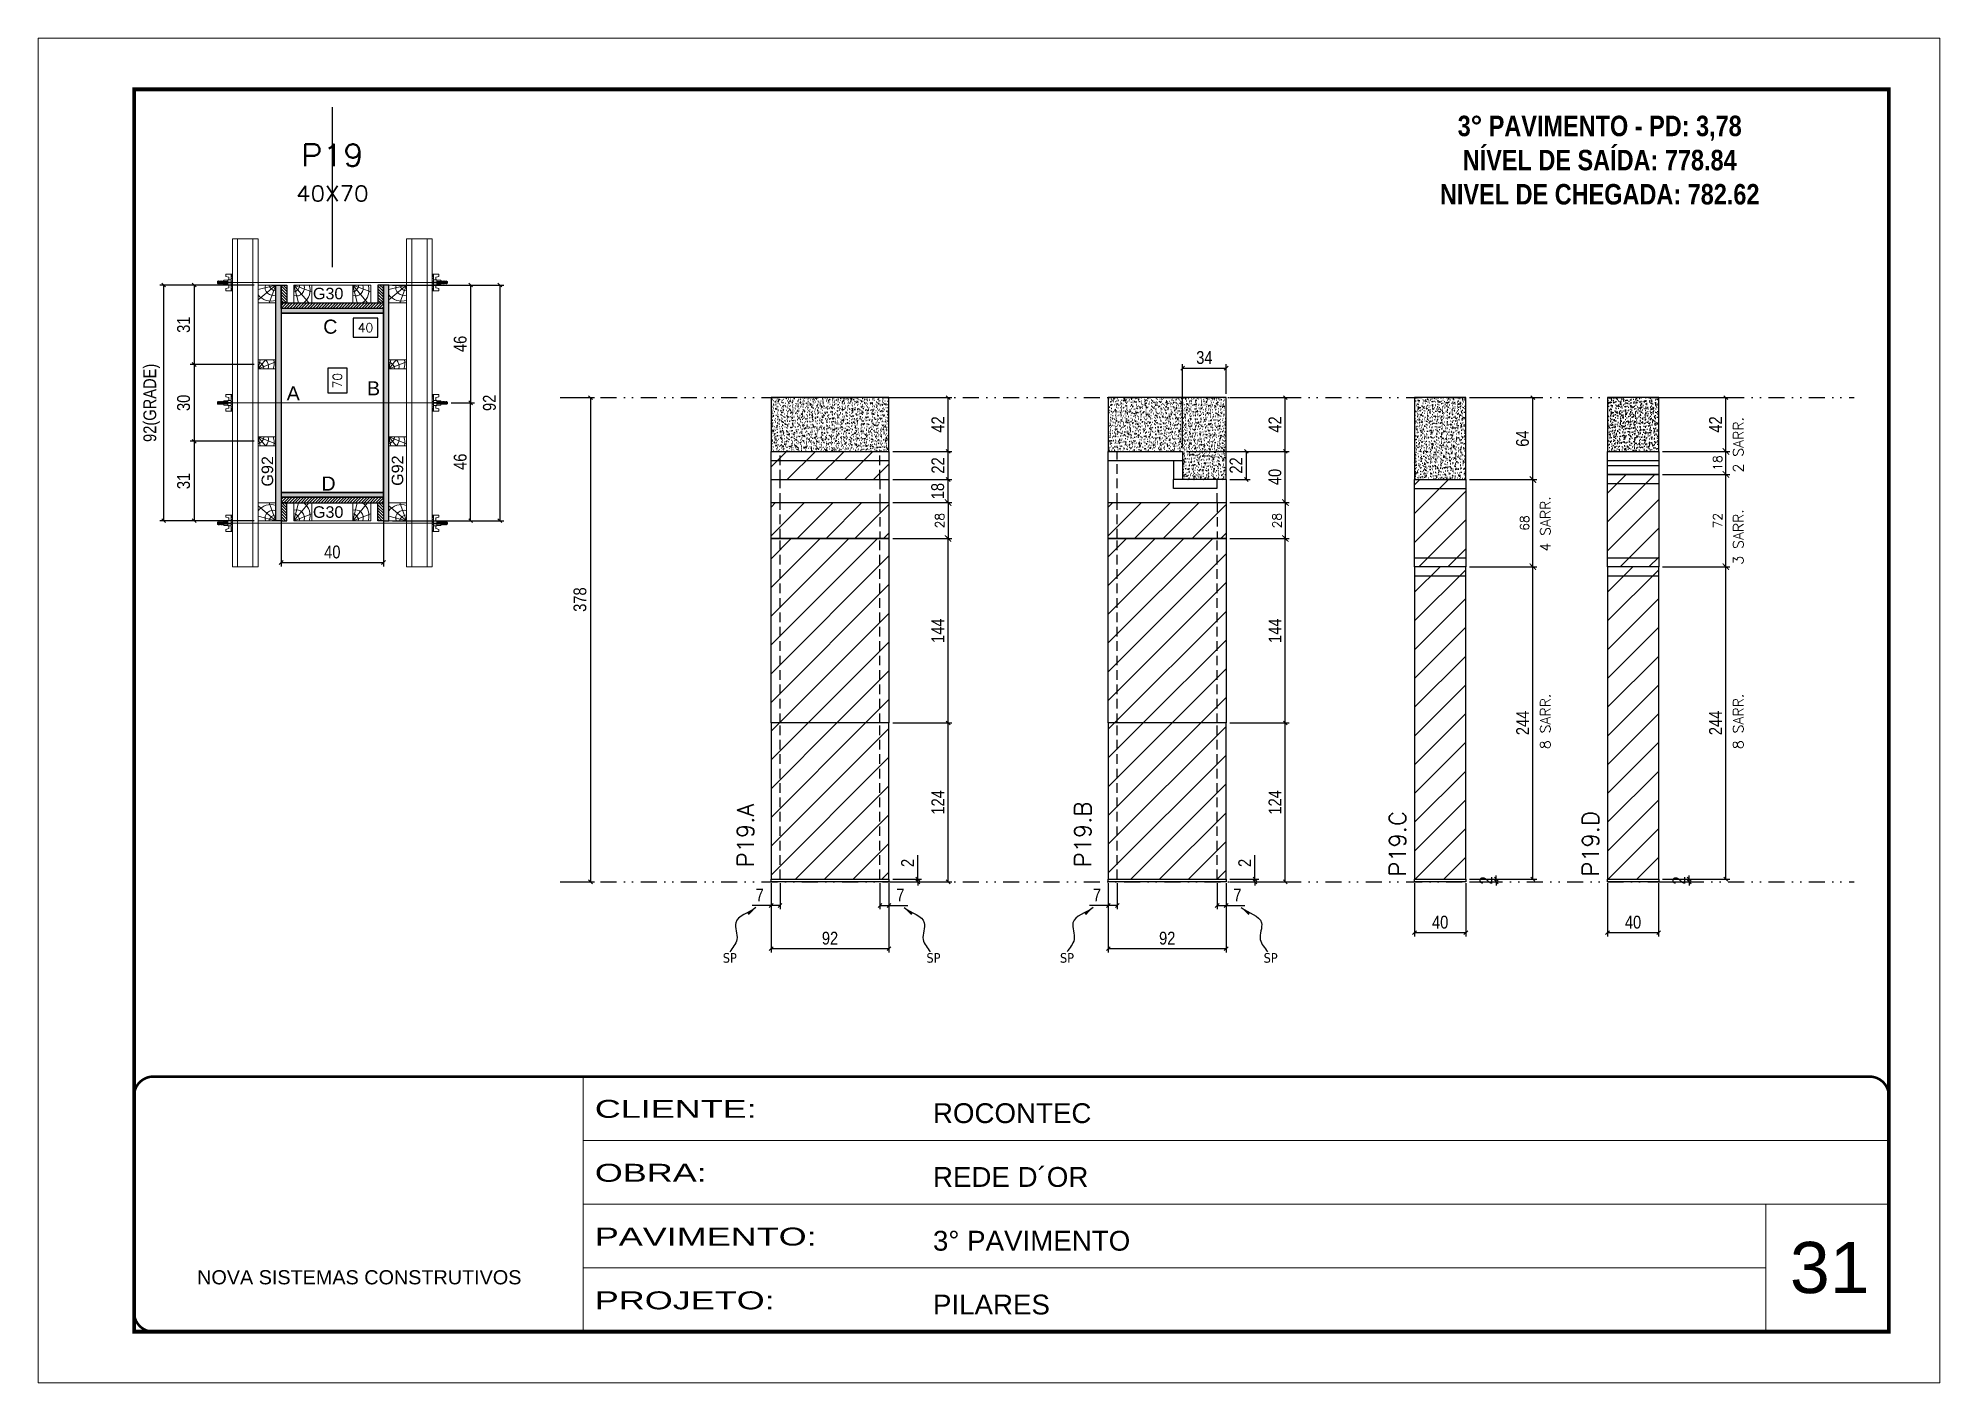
# Model space of a CAD drawing. Extents: x 2949 to 9203, y -16089 to 12527.
# Drawn here: x 6146 to 7631, y 3437 to 4487 of the extents above; entities that cross this region are included whole.
import ezdxf
from ezdxf.enums import TextEntityAlignment as Align

# ---------------------------------------------------------------- set-up
doc = ezdxf.new("R2010")
doc.units = 0
for name, pattern in [('CONTINUO', [0]), ('DASHED', [0.75, 0.5, -0.25]), ('DIVIDE2', [0.625, 0.25, -0.125, 0, -0.125, 0, -0.125]), ('HIDDEN', [0.375, 0.25, -0.125])]:
    doc.linetypes.add(name, pattern=pattern)
for name, color, linetype, lineweight in [('CARIMBO', 255, 'Continuous', 9), ('Folhas', 255, 'Continuous', 9), ('Hachura', 251, 'Continuous', 9), ('Madeira', 126, 'Continuous', 18), ('Perfil Metálico', 224, 'Continuous', 18), ('SARRAFO DE PRESSAO', 251, 'DASHED', 9), ('Texto Seção', 7, 'Continuous', 15)]:
    doc.layers.add(name, color=color, linetype=linetype, lineweight=lineweight)
for name, color, linetype in [('CHAPA', 1, 'Continuous'), ('COTA', 241, 'Continuous'), ('cotas', 4, 'Continuous'), ('FUNDOS', 1, 'Continuous'), ('MEIO_PONT', 93, 'Continuous'), ('NOMENCLATURA', 7, 'Continuous'), ('Nível', 160, 'Continuous'), ('Painéis', 200, 'Continuous'), ('SARR_2.2x7', 40, 'Continuous'), ('SARRAFO', 251, 'Continuous'), ('Sarrafo de Pressão', 42, 'HIDDEN'), ('texto', 7, 'Continuous'), ('Texto de Titulo', 7, 'Continuous'), ('Texto Qtd Sarr', 242, 'Continuous'), ('TEXTO_GERAL', 7, 'Continuous')]:
    doc.layers.add(name, color=color, linetype=linetype)
doc.styles.add('ARIAL', font='arial.ttf')
doc.styles.add('COTA TECNICA', font='techl___.ttf', dxfattribs={"height": 10})
doc.styles.add('COTA TECNICA 2X', font='techl___.ttf', dxfattribs={"height": 10})
doc.styles.add('COTA TECNICA-50', font='techl___.ttf', dxfattribs={"height": 10})
doc.styles.add('REGUA-120', font='ROMANS.shx', dxfattribs={"height": 15})
doc.styles.add('ROMANC', font='techb___.ttf', dxfattribs={"height": 2.5})
doc.styles.add('ROMANS', font='romans.shx')
doc.styles.add('SANSSERIF', font='sas_____.pfb')
doc.styles.get("Standard").update_dxf_attribs({"font": 'arial.ttf'})
doc.styles.add('Tecnologia', font='')
doc.styles.get('Tecnologia').set_extended_font_data('Forgotten Futurist')
doc.dimstyles.new('COTA PAINEL-50', dxfattribs={"dimtxt": 10, "dimasz": 3, "dimexe": 3, "dimexo": 3, "dimgap": 3, "dimtad": 1, "dimdec": 1, "dimzin": 12, "dimdsep": 46, "dimtxsty": 'COTA TECNICA-50', "dimblk1": 'OBLIQUE', "dimblk2": 'OBLIQUE', "dimsah": 1, "dimcen": 0.9, "dimclrd": 4, "dimclre": 4, "dimclrt": 240, "dimadec": 1, "dimazin": 3, "dimtfac": 1, "dimtdec": 1, "dimtmove": 0, "dimatfit": 3, "dimfxl": 1, "dimtolj": 1, "dimtzin": 12, "dimarcsym": 0})
doc.dimstyles.new('Cota Paínel', dxfattribs={"dimtxt": 7, "dimasz": 5, "dimexe": 3, "dimexo": 3, "dimgap": 3, "dimtad": 1, "dimdec": 1, "dimzin": 12, "dimdsep": 46, "dimtxsty": 'ROMANS', "dimblk": 'ARCHTICK', "dimcen": 0, "dimclrd": 4, "dimclre": 4, "dimclrt": 1, "dimadec": 1, "dimazin": 3, "dimtfac": 1, "dimtdec": 1, "dimtmove": 0, "dimatfit": 3, "dimldrblk": 'OBLIQUE', "dimfxl": 1, "dimtolj": 1, "dimtzin": 12, "dimarcsym": 0})
doc.dimstyles.new('PAINEL', dxfattribs={"dimtxt": 10, "dimasz": 3, "dimexe": 3, "dimexo": 3, "dimgap": 3, "dimtad": 1, "dimdec": 1, "dimzin": 12, "dimdsep": 46, "dimtxsty": 'COTA TECNICA', "dimblk1": 'OBLIQUE', "dimblk2": 'OBLIQUE', "dimsah": 1, "dimcen": 0.9, "dimclrd": 4, "dimclre": 4, "dimclrt": 240, "dimadec": 1, "dimazin": 3, "dimtfac": 1, "dimtdec": 1, "dimtmove": 0, "dimatfit": 3, "dimfxl": 1, "dimtolj": 1, "dimtzin": 12, "dimarcsym": 0})
doc.dimstyles.new('SECAO PILAR', dxfattribs={"dimtxt": 10, "dimasz": 3, "dimexe": 3, "dimexo": 3, "dimgap": 3, "dimtad": 1, "dimdec": 1, "dimlfac": 0.5, "dimzin": 12, "dimdsep": 46, "dimtxsty": 'COTA TECNICA 2X', "dimblk1": 'OBLIQUE', "dimblk2": 'OBLIQUE', "dimsah": 1, "dimcen": 0.9, "dimclrd": 256, "dimclre": 256, "dimclrt": 256, "dimadec": 1, "dimazin": 3, "dimtfac": 1, "dimtdec": 1, "dimtmove": 0, "dimatfit": 3, "dimfxl": 1, "dimtolj": 1, "dimtzin": 12, "dimarcsym": 0})
doc.dimstyles.new('SECÇÃO 2', dxfattribs={"dimtxt": 7, "dimasz": 6, "dimexe": 0.18, "dimexo": 2, "dimgap": -4, "dimtad": 3, "dimdec": 1, "dimlfac": 0.5, "dimzin": 12, "dimdsep": 46, "dimtxsty": 'ROMANS', "dimblk": 'ARCHTICK', "dimcen": 0.09, "dimse1": 1, "dimse2": 1, "dimsd1": 1, "dimsd2": 1, "dimclrd": 180, "dimclre": 5, "dimclrt": 1, "dimadec": 0, "dimazin": 3, "dimtfac": 1, "dimtdec": 1, "dimtofl": 0, "dimtmove": 0, "dimatfit": 3, "dimldrblk": 'ARCHTICK', "dimfxl": 1, "dimtolj": 1, "dimtzin": 0, "dimarcsym": 0})
doc.dimstyles.get("Standard").update_dxf_attribs({"dimtxt": 0.18, "dimasz": 0.18, "dimexe": 0.18, "dimexo": 0.0625, "dimgap": 0.09, "dimtad": 0, "dimtih": 1, "dimtoh": 1, "dimdec": 4, "dimzin": 0, "dimdsep": 46, "dimtxsty": 'Standard', "dimcen": 0.09, "dimadec": 0, "dimazin": 0, "dimtfac": 1, "dimtdec": 4, "dimtofl": 0, "dimtmove": 0, "dimatfit": 3, "dimfxl": 1, "dimtolj": 1, "dimtzin": 0, "dimarcsym": 0})
pattern_1 = [(45, (4173.827, 4544.06), (-11.22532, 11.22532), [])]
pattern_2 = [(45, (4121.245, 4544.06), (-11.22532, 11.22532), [])]
pattern_3 = [(45, (-1598.5, 3445.725), (-11.22532, 11.22532), [])]

msp = doc.modelspace()

# ---------------------------------------------------------------- texts
at = {"layer": 'CARIMBO', "style": 'ARIAL'}
msp.add_text('31', height=40, dxfattribs=at).set_placement((7513.89, 3506.85))
at = {"layer": 'NOMENCLATURA', "color": 2, "insert": (7365.36, 4452.77), "char_height": 16, "attachment_point": 2, "style": 'ROMANC'}
msp.add_mtext_dynamic_manual_height_columns('\\P3° PAVIMENTO - PD: 3,78\\PNÍVEL DE SAÍDA: 778.84\\PNIVEL DE CHEGADA: 782.62', width=300.2766, gutter_width=1, heights=[0], dxfattribs=at)
at = {"layer": 'texto', "color": 0, "char_height": 7.5, "attachment_point": 5}
for insert in [(6686.15, 3768.5), (6845.17, 3768.5), (6949.44, 3768.5), (7108.46, 3768.5)]:
    msp.add_mtext('{\\fTahoma|b0|i0|c0|p34;\\C4;SP}', dxfattribs=dict(at, insert=insert))
at = {"layer": 'Texto Seção', "linetype": 'Continuous', "style": 'ROMANS'}
for s, p in [('2 SARR.', (7477.57, 4147.55)), ('4 SARR.', (7326.92, 4085.74)), ('3 SARR.', (7477.57, 4075.55)), ('8 SARR.', (7326.92, 3931.55)), ('8 SARR.', (7477.57, 3931.55))]:
    msp.add_text(s, height=8, rotation=90, dxfattribs=at).set_placement(p)
at = {"layer": 'Texto Seção', "char_height": 13, "width": 285.3299, "attachment_point": 7, "rotation": 90, "style": 'REGUA-120'}
for s, insert in [('P19.A', (6704.92, 3839.24)), ('P19.B', (6968.21, 3839.24)), ('P19.C', (7214.1, 3831.92)), ('P19.D', (7364.76, 3831.92))]:
    msp.add_mtext(s, dxfattribs=dict(at, insert=insert))
at = {"layer": 'TEXTO_GERAL', "style": 'ARIAL'}
for s, p in [('C', (6374.24, 4261.39)), ('B', (6408, 4213.25)), ('A', (6345.29, 4209.33)), ('D', (6372.83, 4138.89))]:
    msp.add_text(s, height=11, dxfattribs=at).set_placement(p, align=Align.MIDDLE_CENTER)
at = {"layer": 'TEXTO_GERAL', "color": 0, "linetype": 'Continuous', "style": 'SANSSERIF'}
for p in [(6325.1, 4136.55), (6426.66, 4137.1)]:
    msp.add_text('G92', height=9, rotation=90, dxfattribs=at).set_placement(p, align=Align.MIDDLE_LEFT)
at = {"layer": 'TEXTO_GERAL', "color": 0, "linetype": 'Continuous', "char_height": 9, "width": 285.3299, "style": 'SANSSERIF'}
for insert, attachment_point in [((6360.68, 4291.74), 1), ((6360.68, 4112.03), 7)]:
    msp.add_mtext('G30', dxfattribs=dict(at, insert=insert, attachment_point=attachment_point))

# ---------------------------------------------------------------- blocks, each defined once
blk = doc.blocks.new('9999999999')
at = {"color": 30, "linetype": 'CONTINUO'}
for p, q in [((98564.6, 34230.2), (98564.6, 34429.4)), ((98564.6, 34379.6), (99584, 34379.6)), ((98564.6, 34329.8), (99488, 34329.8)), ((99584, 34329.8), (99488, 34329.8)), ((99488, 34329.8), (99488, 34230.2)), ((98564.6, 34280), (99488, 34280))]:
    blk.add_line(p, q, dxfattribs=at)
at = {"color": 30, "linetype": 'CONTINUO', "const_width": 2}
blk.add_lwpolyline([(99584, 34230.2), (99584, 34414.4, 0.414214), (99569, 34429.4), (98229, 34429.4, 0.414214), (98214, 34414.4), (98214, 34245.2, 0.414214), (98229, 34230.2), (99584, 34230.2)], format="xyb", dxfattribs=at)
at = {"layer": 'Folhas'}
blk.add_lwpolyline([(98139, 34190.2), (99624, 34190.2), (99624, 35240.2), (98139, 35240.2)], close=True, dxfattribs=at)
at = {"layer": 'Folhas', "color": 30, "const_width": 3}
blk.add_lwpolyline([(98214, 34230.2), (99584, 34230.2), (99584, 35200.2), (98214, 35200.2)], close=True, dxfattribs=at)
at = {"color": 7, "linetype": 'Continuous', "ltscale": 5, "style": 'ARIAL'}
for s, height, p in [('ROCONTEC', 15.48, (98837.7, 34393.1)), ('REDE D´OR', 15.48, (98837.7, 34343.3)), ('3° PAVIMENTO', 15.483, (98837.7, 34293.5)), ('NOVA SISTEMAS CONSTRUTIVOS', 11.059, (98263.2, 34267.2)), ('PILARES', 15.48, (98837.7, 34243.7))]:
    blk.add_text(s, height=height, dxfattribs=at).set_placement(p)
at = {"layer": 'Folhas', "color": 7, "style": 'Tecnologia', "width": 1.5}
for s, p in [('CLIENTE:', (98573.7, 34397.2)), ('OBRA:', (98573.7, 34347.3)), ('PAVIMENTO:', (98573.7, 34297.5)), ('PROJETO:', (98573.7, 34247.7))]:
    blk.add_text(s, height=14, dxfattribs=at).set_placement(p)
blk = doc.blocks.new('titulo1')
at = {"layer": 'Defpoints', "color": 252, "linetype": 'HIDDEN', "ltscale": 2}
blk.add_line((0, 0), (0, 125), dxfattribs=at)
at = {"layer": 'Defpoints', "style": 'ROMANS', "oblique": 15}
blk.add_attdef('FOLHA', text='', height=10, dxfattribs=at).set_placement((0, 15.6), align=Align.MIDDLE_CENTER)
at = {"layer": 'Texto Qtd Sarr', "color": 3, "style": 'ROMANS', "oblique": 15}
for tag, height, p in [('TITULO', 17, (0, 71.4)), ('SEÇÃO', 12, (0, 41.5))]:
    blk.add_attdef(tag, text='', height=height, dxfattribs=at).set_placement(p, align=Align.MIDDLE_CENTER)
blk = doc.blocks.new('_Oblique')
at = {"color": 0, "linetype": 'ByBlock', "lineweight": -2}
blk.add_line((-0.5, -0.5), (0.5, 0.5), dxfattribs=at)
blk = doc.blocks.new('*D1030')
at = {"layer": 'cotas', "color": 4, "linetype": 'ByBlock', "lineweight": -2, "transparency": 16777216}
for p, q in [((6556.7, 4206), (6580.4, 4206)), ((6577.4, 4206), (6577.4, 3828)), ((6556.7, 3828), (6580.4, 3828))]:
    blk.add_line(p, q, dxfattribs=at)
at = {"layer": 'Defpoints', "color": 0, "linetype": 'ByBlock', "transparency": 16777216}
for p in [(6553.7, 4206), (6553.7, 3828), (6577.4, 3828)]:
    blk.add_point(p, dxfattribs=at)
at = {"layer": 'cotas', "color": 4, "linetype": 'ByBlock', "lineweight": -2, "transparency": 16777216, "xscale": 3, "yscale": 3, "zscale": 3}
for p, rotation in [((6577.4, 4206), 90), ((6577.4, 3828), 270)]:
    blk.add_blockref('_Oblique', p, dxfattribs=dict(at, rotation=rotation))
at = {"layer": 'cotas', "color": 240, "linetype": 'ByBlock', "transparency": 16777216, "insert": (6569.2, 4048.3), "char_height": 10, "attachment_point": 5, "rotation": 90, "style": 'COTA TECNICA'}
blk.add_mtext('\\A1;378', dxfattribs=at)
blk = doc.blocks.new('*D1019')
at = {"layer": 'COTA', "color": 4, "lineweight": -2, "transparency": 16777216}
for p, q in [((6718.4, 3827), (6718.4, 3772.8)), ((6810.4, 3827), (6810.4, 3772.8)), ((6718.4, 3775.8), (6810.4, 3775.8))]:
    blk.add_line(p, q, dxfattribs=at)
at = {"layer": 'Defpoints', "color": 0, "transparency": 16777216}
for p in [(6718.4, 3830), (6810.4, 3830), (6810.4, 3775.8)]:
    blk.add_point(p, dxfattribs=at)
at = {"layer": 'COTA', "color": 4, "lineweight": -2, "transparency": 16777216, "xscale": 3, "yscale": 3, "zscale": 3, "rotation": 180}
blk.add_blockref('_Oblique', (6718.4, 3775.8), dxfattribs=at)
at = {"layer": 'COTA', "color": 4, "lineweight": -2, "transparency": 16777216, "xscale": 3, "yscale": 3, "zscale": 3}
blk.add_blockref('_Oblique', (6810.4, 3775.8), dxfattribs=at)
at = {"layer": 'COTA', "color": 240, "transparency": 16777216, "insert": (6764.4, 3783.9), "char_height": 10, "attachment_point": 5, "style": 'COTA TECNICA'}
blk.add_mtext('\\A1;92', dxfattribs=at)
blk = doc.blocks.new('*D1020')
at = {"layer": 'COTA', "color": 4, "lineweight": -2, "transparency": 16777216}
for p, q in [((6813.4, 3952), (6859.6, 3952)), ((6856.6, 3828), (6856.6, 3952)), ((6813.4, 3828), (6859.6, 3828))]:
    blk.add_line(p, q, dxfattribs=at)
at = {"layer": 'Defpoints', "color": 0, "transparency": 16777216}
for p in [(6810.4, 3952), (6856.6, 3952), (6810.4, 3828)]:
    blk.add_point(p, dxfattribs=at)
at = {"layer": 'COTA', "color": 4, "lineweight": -2, "transparency": 16777216, "xscale": 3, "yscale": 3, "zscale": 3}
for p, rotation in [((6856.6, 3952), 90), ((6856.6, 3828), 270)]:
    blk.add_blockref('_Oblique', p, dxfattribs=dict(at, rotation=rotation))
at = {"layer": 'COTA', "color": 240, "transparency": 16777216, "insert": (6848.6, 3890), "char_height": 10, "attachment_point": 5, "rotation": 90, "style": 'COTA TECNICA-50'}
blk.add_mtext('\\A1;124', dxfattribs=at)
blk = doc.blocks.new('*D1021')
at = {"layer": 'COTA', "color": 4, "lineweight": -2, "transparency": 16777216}
for p, q in [((6832.9, 3830), (6832.9, 3848.8)), ((6813.4, 3830), (6835.9, 3830)), ((6813.4, 3828), (6835.9, 3828)), ((6832.9, 3828), (6832.9, 3830)), ((6832.9, 3828), (6832.9, 3825))]:
    blk.add_line(p, q, dxfattribs=at)
at = {"layer": 'Defpoints', "color": 0, "transparency": 16777216}
for p in [(6810.4, 3830), (6810.4, 3828), (6832.9, 3828)]:
    blk.add_point(p, dxfattribs=at)
at = {"layer": 'COTA', "color": 4, "lineweight": -2, "transparency": 16777216, "xscale": 3, "yscale": 3, "zscale": 3}
for p, rotation in [((6832.9, 3830), 270), ((6832.9, 3828), 90)]:
    blk.add_blockref('_Oblique', p, dxfattribs=dict(at, rotation=rotation))
at = {"layer": 'COTA', "color": 240, "transparency": 16777216, "insert": (6824.9, 3842.7), "char_height": 10, "attachment_point": 5, "rotation": 90, "style": 'COTA TECNICA-50'}
blk.add_mtext('\\A1;2', dxfattribs=at)
blk = doc.blocks.new('*D1022')
at = {"layer": 'COTA', "color": 4, "lineweight": -2, "transparency": 16777216}
for p, q in [((6718.4, 3825), (6718.4, 3806.5)), ((6725.4, 3827), (6725.4, 3806.5)), ((6718.4, 3809.5), (6703.7, 3809.5)), ((6725.4, 3809.5), (6718.4, 3809.5))]:
    blk.add_line(p, q, dxfattribs=at)
at = {"layer": 'Defpoints', "color": 0, "transparency": 16777216}
for p in [(6718.4, 3828), (6725.4, 3830), (6718.4, 3809.5)]:
    blk.add_point(p, dxfattribs=at)
at = {"layer": 'COTA', "color": 4, "lineweight": -2, "transparency": 16777216, "xscale": 3, "yscale": 3, "zscale": 3, "rotation": 180}
blk.add_blockref('_Oblique', (6718.4, 3809.5), dxfattribs=at)
at = {"layer": 'COTA', "color": 4, "lineweight": -2, "transparency": 16777216, "xscale": 3, "yscale": 3, "zscale": 3}
blk.add_blockref('_Oblique', (6725.4, 3809.5), dxfattribs=at)
at = {"layer": 'COTA', "color": 240, "transparency": 16777216, "insert": (6709.5, 3817.6), "char_height": 10, "attachment_point": 5, "style": 'COTA TECNICA-50'}
blk.add_mtext('\\A1;7', dxfattribs=at)
blk = doc.blocks.new('*D1023')
at = {"layer": 'COTA', "color": 4, "lineweight": -2, "transparency": 16777216}
for p, q in [((6803.4, 3827), (6803.4, 3806.5)), ((6810.4, 3825), (6810.4, 3806.5)), ((6803.4, 3809.5), (6810.4, 3809.5)), ((6810.4, 3809.5), (6825.1, 3809.5))]:
    blk.add_line(p, q, dxfattribs=at)
at = {"layer": 'Defpoints', "color": 0, "transparency": 16777216}
for p in [(6803.4, 3830), (6810.4, 3828), (6810.4, 3809.5)]:
    blk.add_point(p, dxfattribs=at)
at = {"layer": 'COTA', "color": 4, "lineweight": -2, "transparency": 16777216, "xscale": 3, "yscale": 3, "zscale": 3, "rotation": 180}
blk.add_blockref('_Oblique', (6803.4, 3809.5), dxfattribs=at)
at = {"layer": 'COTA', "color": 4, "lineweight": -2, "transparency": 16777216, "xscale": 3, "yscale": 3, "zscale": 3}
blk.add_blockref('_Oblique', (6810.4, 3809.5), dxfattribs=at)
at = {"layer": 'COTA', "color": 240, "transparency": 16777216, "insert": (6819.3, 3817.6), "char_height": 10, "attachment_point": 5, "style": 'COTA TECNICA-50'}
blk.add_mtext('\\A1;7', dxfattribs=at)
blk = doc.blocks.new('*D1024')
at = {"layer": 'COTA', "color": 4, "lineweight": -2, "transparency": 16777216}
for p, q in [((7263.8, 4074), (7316.2, 4074)), ((7313.2, 3830), (7313.2, 4074)), ((7263.8, 3830), (7316.2, 3830))]:
    blk.add_line(p, q, dxfattribs=at)
at = {"layer": 'Defpoints', "color": 0, "transparency": 16777216}
for p in [(7260.8, 4074), (7313.2, 4074), (7260.8, 3830)]:
    blk.add_point(p, dxfattribs=at)
at = {"layer": 'COTA', "color": 4, "lineweight": -2, "transparency": 16777216, "xscale": 3, "yscale": 3, "zscale": 3}
for p, rotation in [((7313.2, 4074), 90), ((7313.2, 3830), 270)]:
    blk.add_blockref('_Oblique', p, dxfattribs=dict(at, rotation=rotation))
at = {"layer": 'COTA', "color": 240, "transparency": 16777216, "insert": (7305.2, 3952), "char_height": 10, "attachment_point": 5, "rotation": 90, "style": 'COTA TECNICA'}
blk.add_mtext('\\A1;244', dxfattribs=at)
blk = doc.blocks.new('*D1025')
at = {"layer": 'COTA', "color": 4, "lineweight": -2, "transparency": 16777216}
for p, q in [((7220.8, 3827), (7220.8, 3785.3)), ((7260.8, 3827), (7260.8, 3785.3)), ((7220.8, 3788.3), (7260.8, 3788.3))]:
    blk.add_line(p, q, dxfattribs=at)
at = {"layer": 'Defpoints', "color": 0, "transparency": 16777216}
for p in [(7220.8, 3830), (7260.8, 3830), (7260.8, 3788.3)]:
    blk.add_point(p, dxfattribs=at)
at = {"layer": 'COTA', "color": 4, "lineweight": -2, "transparency": 16777216, "xscale": 3, "yscale": 3, "zscale": 3, "rotation": 180}
blk.add_blockref('_Oblique', (7220.8, 3788.3), dxfattribs=at)
at = {"layer": 'COTA', "color": 4, "lineweight": -2, "transparency": 16777216, "xscale": 3, "yscale": 3, "zscale": 3}
blk.add_blockref('_Oblique', (7260.8, 3788.3), dxfattribs=at)
at = {"layer": 'COTA', "color": 240, "transparency": 16777216, "insert": (7240.8, 3796.4), "char_height": 10, "attachment_point": 5, "style": 'COTA TECNICA'}
blk.add_mtext('\\A1;40', dxfattribs=at)
blk = doc.blocks.new('*D1026')
at = {"layer": 'COTA', "color": 4, "lineweight": -2, "transparency": 16777216}
for p, q in [((7284.6, 3830), (7284.6, 3833)), ((7263.8, 3830), (7287.6, 3830)), ((7263.8, 3828), (7287.6, 3828)), ((7284.6, 3828), (7284.6, 3830)), ((7284.6, 3828), (7284.6, 3825))]:
    blk.add_line(p, q, dxfattribs=at)
at = {"layer": 'Defpoints', "color": 0, "transparency": 16777216}
for p in [(7260.8, 3830), (7260.8, 3828), (7284.6, 3830)]:
    blk.add_point(p, dxfattribs=at)
at = {"layer": 'COTA', "color": 4, "lineweight": -2, "transparency": 16777216, "xscale": 3, "yscale": 3, "zscale": 3}
for p, rotation in [((7284.6, 3830), 270), ((7284.6, 3828), 90)]:
    blk.add_blockref('_Oblique', p, dxfattribs=dict(at, rotation=rotation))
at = {"layer": 'COTA', "color": 240, "transparency": 16777216, "insert": (7276.6, 3829), "char_height": 10, "attachment_point": 5, "rotation": 90, "style": 'COTA TECNICA-50'}
blk.add_mtext('\\A1;2', dxfattribs=at)
blk = doc.blocks.new('*D1005')
at = {"layer": 'COTA', "color": 180, "lineweight": -2, "transparency": 16777216}
for p, q in [((6387.3, 4228.9), (6372.3, 4228.9)), ((6372.3, 4228.9), (6372.3, 4209.6)), ((6387.3, 4209.6), (6387.3, 4228.9)), ((6372.3, 4209.6), (6387.3, 4209.6))]:
    blk.add_line(p, q, dxfattribs=at)
at = {"layer": 'Defpoints', "color": 0, "transparency": 16777216}
for p in [(6335.8, 4271.9), (6335.8, 4131.9), (6391.3, 4131.9)]:
    blk.add_point(p, dxfattribs=at)
at = {"layer": 'COTA', "color": 1, "transparency": 16777216, "insert": (6379.8, 4219.3), "char_height": 7, "attachment_point": 5, "rotation": 90, "style": 'ROMANS'}
blk.add_mtext('\\A1;70', dxfattribs=at)
blk = doc.blocks.new('_ArchTick')
at = {"color": 0, "linetype": 'ByBlock', "const_width": 0.15}
blk.add_lwpolyline([(-0.5, -0.5), (0.5, 0.5)], dxfattribs=at)
blk = doc.blocks.new('*D1006')
at = {"layer": 'COTA', "lineweight": -2, "transparency": 16777216}
for p, q in [((6422.8, 4293.9), (6509.6, 4293.9)), ((6506.6, 4293.9), (6506.6, 4109.9)), ((6422.8, 4109.9), (6509.6, 4109.9))]:
    blk.add_line(p, q, dxfattribs=at)
at = {"layer": 'Defpoints', "color": 0, "transparency": 16777216}
for p in [(6419.8, 4293.9), (6419.8, 4109.9), (6506.6, 4109.9)]:
    blk.add_point(p, dxfattribs=at)
at = {"layer": 'COTA', "lineweight": -2, "transparency": 16777216, "xscale": 3, "yscale": 3, "zscale": 3}
for p, rotation in [((6506.6, 4293.9), 90), ((6506.6, 4109.9), 270)]:
    blk.add_blockref('_Oblique', p, dxfattribs=dict(at, rotation=rotation))
at = {"layer": 'COTA', "transparency": 16777216, "insert": (6498.5, 4201.9), "char_height": 10, "attachment_point": 5, "rotation": 90, "style": 'COTA TECNICA 2X'}
blk.add_mtext('\\A1;92', dxfattribs=at)
blk = doc.blocks.new('*D1007')
at = {"layer": 'COTA', "lineweight": -2, "transparency": 16777216}
for p, q in [((6456.8, 4293.9), (6486.8, 4293.9)), ((6483.8, 4293.9), (6483.8, 4201.9)), ((6468.6, 4201.9), (6486.8, 4201.9))]:
    blk.add_line(p, q, dxfattribs=at)
at = {"layer": 'Defpoints', "color": 0, "transparency": 16777216}
for p in [(6453.8, 4293.9), (6465.6, 4201.9), (6483.8, 4201.9)]:
    blk.add_point(p, dxfattribs=at)
at = {"layer": 'COTA', "lineweight": -2, "transparency": 16777216, "xscale": 3, "yscale": 3, "zscale": 3}
for p, rotation in [((6483.8, 4293.9), 90), ((6483.8, 4201.9), 270)]:
    blk.add_blockref('_Oblique', p, dxfattribs=dict(at, rotation=rotation))
at = {"layer": 'COTA', "transparency": 16777216, "insert": (6475.7, 4247.9), "char_height": 10, "attachment_point": 5, "rotation": 90, "style": 'COTA TECNICA 2X'}
blk.add_mtext('\\A1;46', dxfattribs=at)
blk = doc.blocks.new('*D1008')
at = {"layer": 'COTA', "lineweight": -2, "transparency": 16777216}
for p, q in [((6468.6, 4201.9), (6486.8, 4201.9)), ((6483.8, 4109.9), (6483.8, 4201.9)), ((6456.8, 4109.9), (6486.8, 4109.9))]:
    blk.add_line(p, q, dxfattribs=at)
at = {"layer": 'Defpoints', "color": 0, "transparency": 16777216}
for p in [(6465.6, 4201.9), (6483.8, 4201.9), (6453.8, 4109.9)]:
    blk.add_point(p, dxfattribs=at)
at = {"layer": 'COTA', "lineweight": -2, "transparency": 16777216, "xscale": 3, "yscale": 3, "zscale": 3}
for p, rotation in [((6483.8, 4201.9), 90), ((6483.8, 4109.9), 270)]:
    blk.add_blockref('_Oblique', p, dxfattribs=dict(at, rotation=rotation))
at = {"layer": 'COTA', "transparency": 16777216, "insert": (6475.7, 4155.9), "char_height": 10, "attachment_point": 5, "rotation": 90, "style": 'COTA TECNICA 2X'}
blk.add_mtext('\\A1;46', dxfattribs=at)
blk = doc.blocks.new('*D1009')
at = {"layer": 'COTA', "color": 180, "lineweight": -2, "transparency": 16777216}
for p, q in [((6411.3, 4268.1), (6392, 4268.1)), ((6392, 4268.1), (6392, 4253.1)), ((6411.3, 4253.1), (6411.3, 4268.1)), ((6392, 4253.1), (6411.3, 4253.1))]:
    blk.add_line(p, q, dxfattribs=at)
at = {"layer": 'Defpoints', "color": 0, "transparency": 16777216}
for p in [(6335.8, 4271.9), (6415.8, 4271.9), (6415.8, 4249.1)]:
    blk.add_point(p, dxfattribs=at)
at = {"layer": 'COTA', "color": 1, "transparency": 16777216, "insert": (6401.7, 4260.6), "char_height": 7, "attachment_point": 5, "style": 'ROMANS'}
blk.add_mtext('\\A1;40', dxfattribs=at)
blk = doc.blocks.new('PONTALETE')
at = {"layer": 'Madeira'}
for q in [(2.71, 7), (7, 5.76), (7, 1.74)]:
    blk.add_line((0, 0), q, dxfattribs=at)
blk.add_lwpolyline([(0, 0), (7, 0), (7, 7), (0, 7)], close=True, dxfattribs=at)
for centre, radius, start, end in [((2.04, 0.06), 6.23, 37.28179, 109.09128), ((1.09, 0.9), 3.19, 343.60304, 109.98471), ((-0.21, -0.78), 3.09, 14.63219, 86.0383)]:
    blk.add_arc(centre, radius, start, end, dxfattribs=at)
blk = doc.blocks.new('*D1010')
at = {"layer": 'COTA', "lineweight": -2, "transparency": 16777216}
for p, q in [((6314.8, 4293.9), (6241.1, 4293.9)), ((6244.1, 4293.9), (6244.1, 4109.9)), ((6314.8, 4109.9), (6241.1, 4109.9))]:
    blk.add_line(p, q, dxfattribs=at)
at = {"layer": 'Defpoints', "color": 0, "transparency": 16777216}
for p in [(6317.8, 4293.9), (6244.1, 4109.9), (6317.8, 4109.9)]:
    blk.add_point(p, dxfattribs=at)
at = {"layer": 'COTA', "lineweight": -2, "transparency": 16777216, "xscale": 3, "yscale": 3, "zscale": 3}
for p, rotation in [((6244.1, 4293.9), 90), ((6244.1, 4109.9), 270)]:
    blk.add_blockref('_Oblique', p, dxfattribs=dict(at, rotation=rotation))
at = {"layer": 'COTA', "transparency": 16777216, "insert": (6234.8, 4201.9), "char_height": 10, "attachment_point": 5, "rotation": 90, "style": 'COTA TECNICA 2X'}
blk.add_mtext('\\A1;92(GRADE)', dxfattribs=at)
blk = doc.blocks.new('MEIO PONTALETE')
at = {"layer": 'Madeira'}
for q in [(2.71, 7), (3.5, 2.88), (3.5, 0.87)]:
    blk.add_line((0, 0), q, dxfattribs=at)
blk.add_lwpolyline([(0, 0), (3.5, 0), (3.5, 7), (0, 7)], close=True, dxfattribs=at)
for centre, radius, start, end in [((2.04, 0.06), 6.23, 76.44987, 109.09128), ((1.09, 0.9), 3.19, 40.90626, 109.98471), ((-0.21, -0.78), 3.09, 14.63219, 86.0383)]:
    blk.add_arc(centre, radius, start, end, dxfattribs=at)
blk = doc.blocks.new('*D1011')
at = {"layer": 'COTA', "lineweight": -2, "transparency": 16777216}
for p, q in [((6314.8, 4171.9), (6264.9, 4171.9)), ((6267.9, 4171.9), (6267.9, 4109.9)), ((6314.8, 4109.9), (6264.9, 4109.9))]:
    blk.add_line(p, q, dxfattribs=at)
at = {"layer": 'Defpoints', "color": 0, "transparency": 16777216}
for p in [(6317.8, 4171.9), (6267.9, 4109.9), (6317.8, 4109.9)]:
    blk.add_point(p, dxfattribs=at)
at = {"layer": 'COTA', "lineweight": -2, "transparency": 16777216, "xscale": 3, "yscale": 3, "zscale": 3}
for p, rotation in [((6267.9, 4171.9), 90), ((6267.9, 4109.9), 270)]:
    blk.add_blockref('_Oblique', p, dxfattribs=dict(at, rotation=rotation))
at = {"layer": 'COTA', "transparency": 16777216, "insert": (6259.7, 4140.9), "char_height": 10, "attachment_point": 5, "rotation": 90, "style": 'COTA TECNICA 2X'}
blk.add_mtext('\\A1;31', dxfattribs=at)
blk = doc.blocks.new('C')
at = {"layer": 'Hachura', "color": 0}
for p, q in [((0, 3.22), (0, -3.22)), ((0.45, 3.22), (0, 3.22)), ((0.46, 3.16), (0, 3.16)), ((0.46, 3.05), (0, 3.05)), ((0.46, 2.88), (0, 2.88)), ((0, 2.75), (0, -1.16)), ((0.46, 2.65), (0, 2.65)), ((0.46, 2.23), (0, 2.23)), ((0.46, 1.51), (0, 1.51)), ((0.39, 0.49), (0.17, 0.49)), ((0.45, -3.23), (0.45, 3.22)), ((0.45, 3.22), (2.58, 3.22)), ((1.74, 0.97), (0.45, 0.97)), ((1.45, 0.1), (0.45, 0.1)), ((1.35, 1.94), (1.35, 0.96)), ((2.58, 2.39), (1.47, 2.09)), ((1.74, -0.97), (1.74, 0.97)), ((1.74, 0.97), (1.74, 0.84)), ((1.74, 0.97), (1.74, 0.84)), ((1.74, 0.84), (3.35, 0.84)), ((3.35, 0.45), (1.74, 0.45)), ((2.58, 3.22), (2.58, 2.39)), ((3.32, 0.84), (3.32, -0.84)), ((3.35, 0.84), (3.35, -0.84)), ((3.68, 0.45), (3.35, 0.45)), ((3.84, -0.52), (3.35, 0.45)), ((3.35, 0.06), (3.67, -0.57)), ((3.68, 0.45), (4.16, -0.52)), ((3.72, 0.5), (4.25, -0.57)), ((4.37, -0.55), (3.83, 0.53)), ((4.15, 0.45), (3.93, 0.45)), ((4.42, -0.52), (3.93, 0.45)), ((4.15, 0.45), (4.26, 0.45)), ((4.26, 0.45), (4.74, -0.52)), ((4.3, 0.5), (4.83, -0.57)), ((4.95, -0.55), (4.41, 0.53)), ((4.51, 0.45), (4.84, 0.45)), ((5, -0.52), (4.51, 0.45)), ((4.84, 0.45), (5.32, -0.52)), ((4.88, 0.5), (5.41, -0.57)), ((5.53, -0.55), (4.99, 0.53)), ((5.58, -0.52), (5.09, 0.45)), ((5.42, 0.45), (5.09, 0.45)), ((5.58, -0.52), (5.09, 0.45)), ((5.42, 0.45), (5.74, -0.19)), ((5.46, 0.5), (5.74, -0.07)), ((5.74, 0.19), (5.57, 0.53)), ((5.74, 0.32), (5.68, 0.45)), ((5.68, 0.45), (5.74, 0.45)), ((5.74, 0.45), (5.9, 0.29)), ((5.74, 0.45), (5.74, -0.52)), ((5.9, -0.36), (5.9, 0.29)), ((0.45, 0), (0, 0)), ((0.46, -1.52), (0, -1.52)), ((0.46, -2.23), (0, -2.23)), ((0.46, -2.65), (0, -2.65)), ((0.46, -2.88), (0, -2.88)), ((0.46, -3.05), (0, -3.05)), ((0.46, -3.16), (0, -3.16)), ((0, -3.22), (2.57, -3.22)), ((0.08, -0.48), (0.29, -0.48)), ((0.29, -0.48), (0.4, -0.48)), ((0.45, 0), (0.45, -0.97)), ((0.45, -0.16), (1.45, -0.16)), ((0.45, -0.65), (0.45, -0.32)), ((0.45, -3.23), (0.45, -0.65)), ((0.45, -0.97), (1.74, -0.97)), ((1.35, -1.94), (1.35, -0.97)), ((2.58, -2.39), (1.47, -2.1)), ((3.35, -0.32), (1.74, -0.32)), ((3.35, -0.84), (1.74, -0.84)), ((2.58, -3.23), (2.58, -2.39)), ((3.35, -0.07), (3.58, -0.52)), ((3.35, -0.52), (3.58, -0.52)), ((3.84, -0.52), (4.16, -0.52)), ((4.42, -0.52), (4.74, -0.52)), ((4.63, -0.52), (4.74, -0.52)), ((5, -0.52), (5.32, -0.52)), ((5.58, -0.52), (5.74, -0.52)), ((5.74, -0.52), (5.9, -0.36)), ((5.74, -0.52), (5.74, -0.52))]:
    blk.add_line(p, q, dxfattribs=at)
for centre, radius, start, end in [((1.52, 1.94), 0.161, 104.74356, 180), ((1.44, -0.03), 0.129, 272.69497, 87.30503), ((3.81, 0.39), 0.143, 25.56881, 154.43119), ((4.39, 0.39), 0.143, 25.56881, 154.43119), ((4.97, 0.39), 0.143, 25.56881, 154.43119), ((5.55, 0.39), 0.143, 25.56881, 154.43119), ((0.17, -0.37), 0.174, 221.74404, 317.85924), ((1.52, -1.94), 0.161, 180, 255.25644), ((3.71, -0.4), 0.174, 222.14076, 318.25596), ((4.29, -0.4), 0.174, 222.14076, 318.25596), ((4.87, -0.4), 0.174, 222.14076, 318.25596), ((5.45, -0.4), 0.174, 222.14076, 318.25596), ((5.61, -0.4), 0.174, 317.85924, 318.25596)]:
    blk.add_arc(centre, radius, start, end, dxfattribs=at)
blk = doc.blocks.new('*D1012')
at = {"layer": 'COTA', "lineweight": -2, "transparency": 16777216}
for p, q in [((6314.8, 4293.9), (6264.9, 4293.9)), ((6267.9, 4293.9), (6267.9, 4231.9)), ((6314.8, 4231.9), (6264.9, 4231.9))]:
    blk.add_line(p, q, dxfattribs=at)
at = {"layer": 'Defpoints', "color": 0, "transparency": 16777216}
for p in [(6317.8, 4293.9), (6267.9, 4231.9), (6317.8, 4231.9)]:
    blk.add_point(p, dxfattribs=at)
at = {"layer": 'COTA', "lineweight": -2, "transparency": 16777216, "xscale": 3, "yscale": 3, "zscale": 3}
for p, rotation in [((6267.9, 4293.9), 90), ((6267.9, 4231.9), 270)]:
    blk.add_blockref('_Oblique', p, dxfattribs=dict(at, rotation=rotation))
at = {"layer": 'COTA', "transparency": 16777216, "insert": (6259.7, 4262.9), "char_height": 10, "attachment_point": 5, "rotation": 90, "style": 'COTA TECNICA 2X'}
blk.add_mtext('\\A1;31', dxfattribs=at)
blk = doc.blocks.new('*D1013')
at = {"layer": 'COTA', "lineweight": -2, "transparency": 16777216}
for p, q in [((6314.8, 4231.9), (6264.9, 4231.9)), ((6267.9, 4231.9), (6267.9, 4171.9)), ((6314.8, 4171.9), (6264.9, 4171.9))]:
    blk.add_line(p, q, dxfattribs=at)
at = {"layer": 'Defpoints', "color": 0, "transparency": 16777216}
for p in [(6317.8, 4231.9), (6267.9, 4171.9), (6317.8, 4171.9)]:
    blk.add_point(p, dxfattribs=at)
at = {"layer": 'COTA', "lineweight": -2, "transparency": 16777216, "xscale": 3, "yscale": 3, "zscale": 3}
for p, rotation in [((6267.9, 4231.9), 90), ((6267.9, 4171.9), 270)]:
    blk.add_blockref('_Oblique', p, dxfattribs=dict(at, rotation=rotation))
at = {"layer": 'COTA', "transparency": 16777216, "insert": (6259.7, 4201.9), "char_height": 10, "attachment_point": 5, "rotation": 90, "style": 'COTA TECNICA 2X'}
blk.add_mtext('\\A1;30', dxfattribs=at)
blk = doc.blocks.new('*D1029')
at = {"layer": 'COTA', "lineweight": -2, "transparency": 16777216}
for p, q in [((6335.8, 4125.3), (6335.8, 4074.2)), ((6415.8, 4125.3), (6415.8, 4074.2)), ((6335.8, 4077.2), (6415.8, 4077.2))]:
    blk.add_line(p, q, dxfattribs=at)
at = {"layer": 'Defpoints', "color": 0, "transparency": 16777216}
for p in [(6335.8, 4128.3), (6415.8, 4128.3), (6415.8, 4077.2)]:
    blk.add_point(p, dxfattribs=at)
at = {"layer": 'COTA', "lineweight": -2, "transparency": 16777216, "xscale": 3, "yscale": 3, "zscale": 3, "rotation": 180}
blk.add_blockref('_Oblique', (6335.8, 4077.2), dxfattribs=at)
at = {"layer": 'COTA', "lineweight": -2, "transparency": 16777216, "xscale": 3, "yscale": 3, "zscale": 3}
blk.add_blockref('_Oblique', (6415.8, 4077.2), dxfattribs=at)
at = {"layer": 'COTA', "transparency": 16777216, "insert": (6375.8, 4085.4), "char_height": 10, "attachment_point": 5, "style": 'COTA TECNICA 2X'}
blk.add_mtext('\\A1;40', dxfattribs=at)
blk = doc.blocks.new('*D1014')
at = {"layer": 'COTA', "color": 4, "lineweight": -2, "transparency": 16777216}
for p, q in [((6981.7, 3827), (6981.7, 3772.8)), ((7073.7, 3827), (7073.7, 3772.8)), ((6981.7, 3775.8), (7073.7, 3775.8))]:
    blk.add_line(p, q, dxfattribs=at)
at = {"layer": 'Defpoints', "color": 0, "transparency": 16777216}
for p in [(6981.7, 3830), (7073.7, 3830), (7073.7, 3775.8)]:
    blk.add_point(p, dxfattribs=at)
at = {"layer": 'COTA', "color": 4, "lineweight": -2, "transparency": 16777216, "xscale": 3, "yscale": 3, "zscale": 3, "rotation": 180}
blk.add_blockref('_Oblique', (6981.7, 3775.8), dxfattribs=at)
at = {"layer": 'COTA', "color": 4, "lineweight": -2, "transparency": 16777216, "xscale": 3, "yscale": 3, "zscale": 3}
blk.add_blockref('_Oblique', (7073.7, 3775.8), dxfattribs=at)
at = {"layer": 'COTA', "color": 240, "transparency": 16777216, "insert": (7027.7, 3783.9), "char_height": 10, "attachment_point": 5, "style": 'COTA TECNICA'}
blk.add_mtext('\\A1;92', dxfattribs=at)
blk = doc.blocks.new('*D1015')
at = {"layer": 'COTA', "color": 4, "lineweight": -2, "transparency": 16777216}
for p, q in [((7076.7, 3952), (7122.9, 3952)), ((7119.9, 3828), (7119.9, 3952)), ((7076.7, 3828), (7122.9, 3828))]:
    blk.add_line(p, q, dxfattribs=at)
at = {"layer": 'Defpoints', "color": 0, "transparency": 16777216}
for p in [(7073.7, 3952), (7119.9, 3952), (7073.7, 3828)]:
    blk.add_point(p, dxfattribs=at)
at = {"layer": 'COTA', "color": 4, "lineweight": -2, "transparency": 16777216, "xscale": 3, "yscale": 3, "zscale": 3}
for p, rotation in [((7119.9, 3952), 90), ((7119.9, 3828), 270)]:
    blk.add_blockref('_Oblique', p, dxfattribs=dict(at, rotation=rotation))
at = {"layer": 'COTA', "color": 240, "transparency": 16777216, "insert": (7111.8, 3890), "char_height": 10, "attachment_point": 5, "rotation": 90, "style": 'COTA TECNICA-50'}
blk.add_mtext('\\A1;124', dxfattribs=at)
blk = doc.blocks.new('*D1016')
at = {"layer": 'COTA', "color": 4, "lineweight": -2, "transparency": 16777216}
for p, q in [((7096.2, 3830), (7096.2, 3848.8)), ((7076.7, 3830), (7099.2, 3830)), ((7076.7, 3828), (7099.2, 3828)), ((7096.2, 3828), (7096.2, 3830)), ((7096.2, 3828), (7096.2, 3825))]:
    blk.add_line(p, q, dxfattribs=at)
at = {"layer": 'Defpoints', "color": 0, "transparency": 16777216}
for p in [(7073.7, 3830), (7073.7, 3828), (7096.2, 3828)]:
    blk.add_point(p, dxfattribs=at)
at = {"layer": 'COTA', "color": 4, "lineweight": -2, "transparency": 16777216, "xscale": 3, "yscale": 3, "zscale": 3}
for p, rotation in [((7096.2, 3830), 270), ((7096.2, 3828), 90)]:
    blk.add_blockref('_Oblique', p, dxfattribs=dict(at, rotation=rotation))
at = {"layer": 'COTA', "color": 240, "transparency": 16777216, "insert": (7088.2, 3842.7), "char_height": 10, "attachment_point": 5, "rotation": 90, "style": 'COTA TECNICA-50'}
blk.add_mtext('\\A1;2', dxfattribs=at)
blk = doc.blocks.new('*D1017')
at = {"layer": 'COTA', "color": 4, "lineweight": -2, "transparency": 16777216}
for p, q in [((6981.7, 3825), (6981.7, 3806.5)), ((6988.7, 3827), (6988.7, 3806.5)), ((6981.7, 3809.5), (6967, 3809.5)), ((6988.7, 3809.5), (6981.7, 3809.5))]:
    blk.add_line(p, q, dxfattribs=at)
at = {"layer": 'Defpoints', "color": 0, "transparency": 16777216}
for p in [(6981.7, 3828), (6988.7, 3830), (6981.7, 3809.5)]:
    blk.add_point(p, dxfattribs=at)
at = {"layer": 'COTA', "color": 4, "lineweight": -2, "transparency": 16777216, "xscale": 3, "yscale": 3, "zscale": 3, "rotation": 180}
blk.add_blockref('_Oblique', (6981.7, 3809.5), dxfattribs=at)
at = {"layer": 'COTA', "color": 4, "lineweight": -2, "transparency": 16777216, "xscale": 3, "yscale": 3, "zscale": 3}
blk.add_blockref('_Oblique', (6988.7, 3809.5), dxfattribs=at)
at = {"layer": 'COTA', "color": 240, "transparency": 16777216, "insert": (6972.8, 3817.6), "char_height": 10, "attachment_point": 5, "style": 'COTA TECNICA-50'}
blk.add_mtext('\\A1;7', dxfattribs=at)
blk = doc.blocks.new('*D1018')
at = {"layer": 'COTA', "color": 4, "lineweight": -2, "transparency": 16777216}
for p, q in [((7066.7, 3827), (7066.7, 3806.5)), ((7073.7, 3825), (7073.7, 3806.5)), ((7066.7, 3809.5), (7073.7, 3809.5)), ((7073.7, 3809.5), (7088.4, 3809.5))]:
    blk.add_line(p, q, dxfattribs=at)
at = {"layer": 'Defpoints', "color": 0, "transparency": 16777216}
for p in [(7066.7, 3830), (7073.7, 3828), (7073.7, 3809.5)]:
    blk.add_point(p, dxfattribs=at)
at = {"layer": 'COTA', "color": 4, "lineweight": -2, "transparency": 16777216, "xscale": 3, "yscale": 3, "zscale": 3, "rotation": 180}
blk.add_blockref('_Oblique', (7066.7, 3809.5), dxfattribs=at)
at = {"layer": 'COTA', "color": 4, "lineweight": -2, "transparency": 16777216, "xscale": 3, "yscale": 3, "zscale": 3}
blk.add_blockref('_Oblique', (7073.7, 3809.5), dxfattribs=at)
at = {"layer": 'COTA', "color": 240, "transparency": 16777216, "insert": (7082.5, 3817.6), "char_height": 10, "attachment_point": 5, "style": 'COTA TECNICA-50'}
blk.add_mtext('\\A1;7', dxfattribs=at)
blk = doc.blocks.new('*D1027')
at = {"layer": 'Defpoints', "color": 0, "linetype": 'ByBlock', "transparency": 16777216}
for p in [(6810.4, 4096), (6856.6, 4096), (6810.4, 3952)]:
    blk.add_point(p, dxfattribs=at)
at = {"layer": 'FUNDOS', "color": 4, "linetype": 'ByBlock', "lineweight": -2, "transparency": 16777216}
for p, q in [((6813.4, 4096), (6859.6, 4096)), ((6856.6, 3952), (6856.6, 4096)), ((6813.4, 3952), (6859.6, 3952))]:
    blk.add_line(p, q, dxfattribs=at)
at = {"layer": 'FUNDOS', "color": 4, "linetype": 'ByBlock', "lineweight": -2, "transparency": 16777216, "xscale": 3, "yscale": 3, "zscale": 3}
for p, rotation in [((6856.6, 4096), 90), ((6856.6, 3952), 270)]:
    blk.add_blockref('_Oblique', p, dxfattribs=dict(at, rotation=rotation))
at = {"layer": 'FUNDOS', "color": 240, "linetype": 'ByBlock', "transparency": 16777216, "insert": (6848.6, 4024), "char_height": 10, "attachment_point": 5, "rotation": 90, "style": 'COTA TECNICA'}
blk.add_mtext('\\A1;144', dxfattribs=at)
blk = doc.blocks.new('*D1003')
at = {"layer": 'Defpoints', "color": 0, "linetype": 'ByBlock', "transparency": 16777216}
for p in [(7073.7, 4096), (7119.9, 4096), (7073.7, 3952)]:
    blk.add_point(p, dxfattribs=at)
at = {"layer": 'FUNDOS', "color": 4, "linetype": 'ByBlock', "lineweight": -2, "transparency": 16777216}
for p, q in [((7076.7, 4096), (7122.9, 4096)), ((7119.9, 3952), (7119.9, 4096)), ((7076.7, 3952), (7122.9, 3952))]:
    blk.add_line(p, q, dxfattribs=at)
at = {"layer": 'FUNDOS', "color": 4, "linetype": 'ByBlock', "lineweight": -2, "transparency": 16777216, "xscale": 3, "yscale": 3, "zscale": 3}
for p, rotation in [((7119.9, 4096), 90), ((7119.9, 3952), 270)]:
    blk.add_blockref('_Oblique', p, dxfattribs=dict(at, rotation=rotation))
at = {"layer": 'FUNDOS', "color": 240, "linetype": 'ByBlock', "transparency": 16777216, "insert": (7111.8, 4024), "char_height": 10, "attachment_point": 5, "rotation": 90, "style": 'COTA TECNICA'}
blk.add_mtext('\\A1;144', dxfattribs=at)
blk = doc.blocks.new('*D1004')
at = {"layer": 'COTA', "color": 4, "lineweight": -2, "transparency": 16777216}
for p, q in [((7263.8, 4206), (7316.2, 4206)), ((7313.2, 4142), (7313.2, 4206)), ((7263.8, 4142), (7316.2, 4142))]:
    blk.add_line(p, q, dxfattribs=at)
at = {"layer": 'Defpoints', "color": 0, "transparency": 16777216}
for p in [(7260.8, 4206), (7313.2, 4206), (7260.8, 4142)]:
    blk.add_point(p, dxfattribs=at)
at = {"layer": 'COTA', "color": 4, "lineweight": -2, "transparency": 16777216, "xscale": 3, "yscale": 3, "zscale": 3}
for p, rotation in [((7313.2, 4206), 90), ((7313.2, 4142), 270)]:
    blk.add_blockref('_Oblique', p, dxfattribs=dict(at, rotation=rotation))
at = {"layer": 'COTA', "color": 240, "transparency": 16777216, "insert": (7305.1, 4174), "char_height": 10, "attachment_point": 5, "rotation": 90, "style": 'COTA TECNICA'}
blk.add_mtext('\\A1;64', dxfattribs=at)
blk = doc.blocks.new('*D1028')
at = {"layer": 'COTA', "color": 4, "lineweight": -2, "transparency": 16777216}
for p, q in [((7263.8, 4142), (7316.2, 4142)), ((7313.2, 4074), (7313.2, 4142)), ((7263.8, 4074), (7316.2, 4074))]:
    blk.add_line(p, q, dxfattribs=at)
at = {"layer": 'Defpoints', "color": 0, "transparency": 16777216}
for p in [(7260.8, 4142), (7313.2, 4142), (7260.8, 4074)]:
    blk.add_point(p, dxfattribs=at)
at = {"layer": 'COTA', "color": 4, "lineweight": -2, "transparency": 16777216, "xscale": 5, "yscale": 5, "zscale": 5}
for p, rotation in [((7313.2, 4142), 90), ((7313.2, 4074), 270)]:
    blk.add_blockref('_ArchTick', p, dxfattribs=dict(at, rotation=rotation))
at = {"layer": 'COTA', "color": 1, "transparency": 16777216, "insert": (7306.7, 4108), "char_height": 7, "attachment_point": 5, "rotation": 90, "style": 'ROMANS'}
blk.add_mtext('\\A1;68', dxfattribs=at)
blk = doc.blocks.new('*D1031')
at = {"layer": 'COTA', "color": 4, "lineweight": -2, "transparency": 16777216}
for p, q in [((7414.4, 4074), (7466.9, 4074)), ((7463.9, 3830), (7463.9, 4074)), ((7414.4, 3830), (7466.9, 3830))]:
    blk.add_line(p, q, dxfattribs=at)
at = {"layer": 'Defpoints', "color": 0, "transparency": 16777216}
for p in [(7411.4, 4074), (7463.9, 4074), (7411.4, 3830)]:
    blk.add_point(p, dxfattribs=at)
at = {"layer": 'COTA', "color": 4, "lineweight": -2, "transparency": 16777216, "xscale": 3, "yscale": 3, "zscale": 3}
for p, rotation in [((7463.9, 4074), 90), ((7463.9, 3830), 270)]:
    blk.add_blockref('_Oblique', p, dxfattribs=dict(at, rotation=rotation))
at = {"layer": 'COTA', "color": 240, "transparency": 16777216, "insert": (7455.8, 3952), "char_height": 10, "attachment_point": 5, "rotation": 90, "style": 'COTA TECNICA'}
blk.add_mtext('\\A1;244', dxfattribs=at)
blk = doc.blocks.new('*D1032')
at = {"layer": 'COTA', "color": 4, "lineweight": -2, "transparency": 16777216}
for p, q in [((7371.4, 3827), (7371.4, 3785.3)), ((7411.4, 3827), (7411.4, 3785.3)), ((7371.4, 3788.3), (7411.4, 3788.3))]:
    blk.add_line(p, q, dxfattribs=at)
at = {"layer": 'Defpoints', "color": 0, "transparency": 16777216}
for p in [(7371.4, 3830), (7411.4, 3830), (7411.4, 3788.3)]:
    blk.add_point(p, dxfattribs=at)
at = {"layer": 'COTA', "color": 4, "lineweight": -2, "transparency": 16777216, "xscale": 3, "yscale": 3, "zscale": 3, "rotation": 180}
blk.add_blockref('_Oblique', (7371.4, 3788.3), dxfattribs=at)
at = {"layer": 'COTA', "color": 4, "lineweight": -2, "transparency": 16777216, "xscale": 3, "yscale": 3, "zscale": 3}
blk.add_blockref('_Oblique', (7411.4, 3788.3), dxfattribs=at)
at = {"layer": 'COTA', "color": 240, "transparency": 16777216, "insert": (7391.4, 3796.4), "char_height": 10, "attachment_point": 5, "style": 'COTA TECNICA'}
blk.add_mtext('\\A1;40', dxfattribs=at)
blk = doc.blocks.new('*D1033')
at = {"layer": 'COTA', "color": 4, "lineweight": -2, "transparency": 16777216}
for p, q in [((7435.2, 3830), (7435.2, 3833)), ((7414.4, 3830), (7438.2, 3830)), ((7414.4, 3828), (7438.2, 3828)), ((7435.2, 3828), (7435.2, 3830)), ((7435.2, 3828), (7435.2, 3825))]:
    blk.add_line(p, q, dxfattribs=at)
at = {"layer": 'Defpoints', "color": 0, "transparency": 16777216}
for p in [(7411.4, 3830), (7411.4, 3828), (7435.2, 3830)]:
    blk.add_point(p, dxfattribs=at)
at = {"layer": 'COTA', "color": 4, "lineweight": -2, "transparency": 16777216, "xscale": 3, "yscale": 3, "zscale": 3}
for p, rotation in [((7435.2, 3830), 270), ((7435.2, 3828), 90)]:
    blk.add_blockref('_Oblique', p, dxfattribs=dict(at, rotation=rotation))
at = {"layer": 'COTA', "color": 240, "transparency": 16777216, "insert": (7427.2, 3829), "char_height": 10, "attachment_point": 5, "rotation": 90, "style": 'COTA TECNICA-50'}
blk.add_mtext('\\A1;2', dxfattribs=at)
blk = doc.blocks.new('*D1034')
at = {"layer": 'COTA', "color": 4, "lineweight": -2, "transparency": 16777216}
for p, q in [((7414.4, 4206), (7466.9, 4206)), ((7463.9, 4164), (7463.9, 4206)), ((7414.4, 4164), (7466.9, 4164))]:
    blk.add_line(p, q, dxfattribs=at)
at = {"layer": 'Defpoints', "color": 0, "transparency": 16777216}
for p in [(7411.4, 4206), (7463.9, 4206), (7411.4, 4164)]:
    blk.add_point(p, dxfattribs=at)
at = {"layer": 'COTA', "color": 4, "lineweight": -2, "transparency": 16777216, "xscale": 3, "yscale": 3, "zscale": 3}
for p, rotation in [((7463.9, 4206), 90), ((7463.9, 4164), 270)]:
    blk.add_blockref('_Oblique', p, dxfattribs=dict(at, rotation=rotation))
at = {"layer": 'COTA', "color": 240, "transparency": 16777216, "insert": (7455.8, 4185), "char_height": 10, "attachment_point": 5, "rotation": 90, "style": 'COTA TECNICA'}
blk.add_mtext('\\A1;42', dxfattribs=at)
blk = doc.blocks.new('*D1035')
at = {"layer": 'COTA', "color": 4, "lineweight": -2, "transparency": 16777216}
for p, q in [((7414.4, 4146), (7466.9, 4146)), ((7463.9, 4074), (7463.9, 4146)), ((7414.4, 4074), (7466.9, 4074))]:
    blk.add_line(p, q, dxfattribs=at)
at = {"layer": 'Defpoints', "color": 0, "transparency": 16777216}
for p in [(7411.4, 4146), (7463.9, 4146), (7411.4, 4074)]:
    blk.add_point(p, dxfattribs=at)
at = {"layer": 'COTA', "color": 4, "lineweight": -2, "transparency": 16777216, "xscale": 5, "yscale": 5, "zscale": 5}
for p, rotation in [((7463.9, 4146), 90), ((7463.9, 4074), 270)]:
    blk.add_blockref('_ArchTick', p, dxfattribs=dict(at, rotation=rotation))
at = {"layer": 'COTA', "color": 1, "transparency": 16777216, "insert": (7457.4, 4110), "char_height": 7, "attachment_point": 5, "rotation": 90, "style": 'ROMANS'}
blk.add_mtext('\\A1;72', dxfattribs=at)
blk = doc.blocks.new('*D2368')
at = {"layer": 'COTA', "color": 4, "lineweight": -2, "transparency": 16777216}
for p, q in [((6813.4, 4206), (6859.6, 4206)), ((6856.6, 4164), (6856.6, 4206)), ((6813.4, 4164), (6859.6, 4164))]:
    blk.add_line(p, q, dxfattribs=at)
at = {"layer": 'Defpoints', "color": 0, "transparency": 16777216}
for p in [(6810.4, 4206), (6856.6, 4206), (6810.4, 4164)]:
    blk.add_point(p, dxfattribs=at)
at = {"layer": 'COTA', "color": 4, "lineweight": -2, "transparency": 16777216, "xscale": 3, "yscale": 3, "zscale": 3}
for p, rotation in [((6856.6, 4206), 90), ((6856.6, 4164), 270)]:
    blk.add_blockref('_Oblique', p, dxfattribs=dict(at, rotation=rotation))
at = {"layer": 'COTA', "color": 240, "transparency": 16777216, "insert": (6848.6, 4185), "char_height": 10, "attachment_point": 5, "rotation": 90, "style": 'COTA TECNICA'}
blk.add_mtext('\\A1;42', dxfattribs=at)
blk = doc.blocks.new('*D2369')
at = {"layer": 'COTA', "color": 4, "lineweight": -2, "transparency": 16777216}
for p, q in [((6813.4, 4124), (6859.6, 4124)), ((6856.6, 4124), (6856.6, 4096)), ((6813.4, 4096), (6859.6, 4096))]:
    blk.add_line(p, q, dxfattribs=at)
at = {"layer": 'Defpoints', "color": 0, "transparency": 16777216}
for p in [(6810.4, 4124), (6810.4, 4096), (6856.6, 4096)]:
    blk.add_point(p, dxfattribs=at)
at = {"layer": 'COTA', "color": 4, "lineweight": -2, "transparency": 16777216, "xscale": 5, "yscale": 5, "zscale": 5}
for p, rotation in [((6856.6, 4124), 90), ((6856.6, 4096), 270)]:
    blk.add_blockref('_ArchTick', p, dxfattribs=dict(at, rotation=rotation))
at = {"layer": 'COTA', "color": 1, "transparency": 16777216, "insert": (6850.1, 4110), "char_height": 7, "attachment_point": 5, "rotation": 90, "style": 'ROMANS'}
blk.add_mtext('\\A1;28', dxfattribs=at)
blk = doc.blocks.new('*D2370')
at = {"layer": 'COTA', "color": 4, "lineweight": -2, "transparency": 16777216}
for p, q in [((6813.4, 4164), (6859.6, 4164)), ((6856.6, 4142), (6856.6, 4164)), ((6813.4, 4142), (6859.6, 4142))]:
    blk.add_line(p, q, dxfattribs=at)
at = {"layer": 'Defpoints', "color": 0, "transparency": 16777216}
for p in [(6810.4, 4164), (6856.6, 4164), (6810.4, 4142)]:
    blk.add_point(p, dxfattribs=at)
at = {"layer": 'COTA', "color": 4, "lineweight": -2, "transparency": 16777216, "xscale": 3, "yscale": 3, "zscale": 3}
for p, rotation in [((6856.6, 4164), 90), ((6856.6, 4142), 270)]:
    blk.add_blockref('_Oblique', p, dxfattribs=dict(at, rotation=rotation))
at = {"layer": 'COTA', "color": 240, "transparency": 16777216, "insert": (6848.6, 4153), "char_height": 10, "attachment_point": 5, "rotation": 90, "style": 'COTA TECNICA-50'}
blk.add_mtext('\\A1;22', dxfattribs=at)
blk = doc.blocks.new('*D2371')
at = {"layer": 'COTA', "color": 4, "lineweight": -2, "transparency": 16777216}
for p, q in [((7076.7, 4206), (7122.9, 4206)), ((7119.9, 4164), (7119.9, 4206)), ((7042.7, 4164), (7122.9, 4164))]:
    blk.add_line(p, q, dxfattribs=at)
at = {"layer": 'Defpoints', "color": 0, "transparency": 16777216}
for p in [(7073.7, 4206), (7119.9, 4206), (7039.7, 4164)]:
    blk.add_point(p, dxfattribs=at)
at = {"layer": 'COTA', "color": 4, "lineweight": -2, "transparency": 16777216, "xscale": 3, "yscale": 3, "zscale": 3}
for p, rotation in [((7119.9, 4206), 90), ((7119.9, 4164), 270)]:
    blk.add_blockref('_Oblique', p, dxfattribs=dict(at, rotation=rotation))
at = {"layer": 'COTA', "color": 240, "transparency": 16777216, "insert": (7111.8, 4185), "char_height": 10, "attachment_point": 5, "rotation": 90, "style": 'COTA TECNICA'}
blk.add_mtext('\\A1;42', dxfattribs=at)
blk = doc.blocks.new('*D2372')
at = {"layer": 'COTA', "color": 4, "lineweight": -2, "transparency": 16777216}
for p, q in [((7076.7, 4124), (7122.9, 4124)), ((7119.9, 4124), (7119.9, 4096)), ((7076.7, 4096), (7122.9, 4096))]:
    blk.add_line(p, q, dxfattribs=at)
at = {"layer": 'Defpoints', "color": 0, "transparency": 16777216}
for p in [(7073.7, 4124), (7073.7, 4096), (7119.9, 4096)]:
    blk.add_point(p, dxfattribs=at)
at = {"layer": 'COTA', "color": 4, "lineweight": -2, "transparency": 16777216, "xscale": 5, "yscale": 5, "zscale": 5}
for p, rotation in [((7119.9, 4124), 90), ((7119.9, 4096), 270)]:
    blk.add_blockref('_ArchTick', p, dxfattribs=dict(at, rotation=rotation))
at = {"layer": 'COTA', "color": 1, "transparency": 16777216, "insert": (7113.4, 4110), "char_height": 7, "attachment_point": 5, "rotation": 90, "style": 'ROMANS'}
blk.add_mtext('\\A1;28', dxfattribs=at)
blk = doc.blocks.new('*D2373')
at = {"layer": 'COTA', "color": 4, "lineweight": -2, "transparency": 16777216}
for p, q in [((7042.7, 4164), (7122.9, 4164)), ((7119.9, 4124), (7119.9, 4164)), ((7076.7, 4124), (7122.9, 4124))]:
    blk.add_line(p, q, dxfattribs=at)
at = {"layer": 'Defpoints', "color": 0, "transparency": 16777216}
for p in [(7039.7, 4164), (7119.9, 4164), (7073.7, 4124)]:
    blk.add_point(p, dxfattribs=at)
at = {"layer": 'COTA', "color": 4, "lineweight": -2, "transparency": 16777216, "xscale": 3, "yscale": 3, "zscale": 3}
for p, rotation in [((7119.9, 4164), 90), ((7119.9, 4124), 270)]:
    blk.add_blockref('_Oblique', p, dxfattribs=dict(at, rotation=rotation))
at = {"layer": 'COTA', "color": 240, "transparency": 16777216, "insert": (7111.8, 4144), "char_height": 10, "attachment_point": 5, "rotation": 90, "style": 'COTA TECNICA-50'}
blk.add_mtext('\\A1;40', dxfattribs=at)
blk = doc.blocks.new('*D2652')
at = {"layer": 'COTA', "color": 4, "lineweight": -2, "transparency": 16777216}
for p, q in [((6813.4, 4142), (6859.6, 4142)), ((6856.6, 4124), (6856.6, 4142)), ((6813.4, 4124), (6859.6, 4124))]:
    blk.add_line(p, q, dxfattribs=at)
at = {"layer": 'Defpoints', "color": 0, "transparency": 16777216}
for p in [(6810.4, 4142), (6856.6, 4142), (6810.4, 4124)]:
    blk.add_point(p, dxfattribs=at)
at = {"layer": 'COTA', "color": 4, "lineweight": -2, "transparency": 16777216, "xscale": 3, "yscale": 3, "zscale": 3}
for p, rotation in [((6856.6, 4142), 90), ((6856.6, 4124), 270)]:
    blk.add_blockref('_Oblique', p, dxfattribs=dict(at, rotation=rotation))
at = {"layer": 'COTA', "color": 240, "transparency": 16777216, "insert": (6848.5, 4133), "char_height": 10, "attachment_point": 5, "rotation": 90, "style": 'COTA TECNICA-50'}
blk.add_mtext('\\A1;18', dxfattribs=at)
blk = doc.blocks.new('*D2653')
at = {"layer": 'COTA', "color": 4, "lineweight": -2, "transparency": 16777216}
for p, q in [((7039.7, 4167), (7039.7, 4232)), ((7039.7, 4229), (7073.7, 4229)), ((7073.7, 4209), (7073.7, 4232))]:
    blk.add_line(p, q, dxfattribs=at)
at = {"layer": 'Defpoints', "color": 0, "transparency": 16777216}
for p in [(7073.7, 4229), (7073.7, 4206), (7039.7, 4164)]:
    blk.add_point(p, dxfattribs=at)
at = {"layer": 'COTA', "color": 4, "lineweight": -2, "transparency": 16777216, "xscale": 3, "yscale": 3, "zscale": 3, "rotation": 180}
blk.add_blockref('_Oblique', (7039.7, 4229), dxfattribs=at)
at = {"layer": 'COTA', "color": 4, "lineweight": -2, "transparency": 16777216, "xscale": 3, "yscale": 3, "zscale": 3}
blk.add_blockref('_Oblique', (7073.7, 4229), dxfattribs=at)
at = {"layer": 'COTA', "color": 240, "transparency": 16777216, "insert": (7056.7, 4237.2), "char_height": 10, "attachment_point": 5, "style": 'COTA TECNICA-50'}
blk.add_mtext('\\A1;34', dxfattribs=at)
blk = doc.blocks.new('*D2654')
at = {"layer": 'COTA', "color": 4, "lineweight": -2, "transparency": 16777216}
for p, q in [((7042.7, 4164), (7092.4, 4164)), ((7089.4, 4164), (7089.4, 4142)), ((7076.7, 4142), (7092.4, 4142))]:
    blk.add_line(p, q, dxfattribs=at)
at = {"layer": 'Defpoints', "color": 0, "transparency": 16777216}
for p in [(7039.7, 4164), (7073.7, 4142), (7089.4, 4142)]:
    blk.add_point(p, dxfattribs=at)
at = {"layer": 'COTA', "color": 4, "lineweight": -2, "transparency": 16777216, "xscale": 3, "yscale": 3, "zscale": 3}
for p, rotation in [((7089.4, 4164), 90), ((7089.4, 4142), 270)]:
    blk.add_blockref('_Oblique', p, dxfattribs=dict(at, rotation=rotation))
at = {"layer": 'COTA', "color": 240, "transparency": 16777216, "insert": (7081.4, 4153), "char_height": 10, "attachment_point": 5, "rotation": 90, "style": 'COTA TECNICA-50'}
blk.add_mtext('\\A1;22', dxfattribs=at)
blk = doc.blocks.new('*D2655')
at = {"layer": 'COTA', "color": 4, "lineweight": -2, "transparency": 16777216}
for p, q in [((7414.4, 4164), (7466.9, 4164)), ((7463.9, 4146), (7463.9, 4164)), ((7414.4, 4146), (7466.9, 4146))]:
    blk.add_line(p, q, dxfattribs=at)
at = {"layer": 'Defpoints', "color": 0, "transparency": 16777216}
for p in [(7411.4, 4164), (7463.9, 4164), (7411.4, 4146)]:
    blk.add_point(p, dxfattribs=at)
at = {"layer": 'COTA', "color": 4, "lineweight": -2, "transparency": 16777216, "xscale": 5, "yscale": 5, "zscale": 5}
for p, rotation in [((7463.9, 4164), 90), ((7463.9, 4146), 270)]:
    blk.add_blockref('_ArchTick', p, dxfattribs=dict(at, rotation=rotation))
at = {"layer": 'COTA', "color": 1, "transparency": 16777216, "insert": (7457.4, 4155), "char_height": 7, "attachment_point": 5, "rotation": 90, "style": 'ROMANS'}
blk.add_mtext('\\A1;18', dxfattribs=at)

# ---------------------------------------------------------------- dimensions: what is measured, and where the dimension line sits
at = {"layer": 'COTA'}
dim = msp.add_linear_dim(base=(6244.05, 4109.89), p1=(6317.83, 4293.89), p2=(6317.83, 4109.89), angle=270, text='<>(GRADE)', dimstyle='SECAO PILAR', dxfattribs=at)
dim.commit()
dim.dimension.update_dxf_attribs({"geometry": '*D1010', "text_midpoint": (6234.83, 4201.89)})
for base, p1, p2, angle, dimstyle, picture, middle in [((6267.89, 4231.89), (6317.83, 4293.89), (6317.83, 4231.89), 270, 'SECAO PILAR', '*D1012', (6259.67, 4262.89)), ((6506.6, 4109.89), (6419.83, 4293.89), (6419.83, 4109.89), 270, 'SECAO PILAR', '*D1006', (6498.52, 4201.89)), ((6483.83, 4201.89), (6453.83, 4293.89), (6465.63, 4201.89), 270, 'SECAO PILAR', '*D1007', (6475.73, 4247.89)), ((6267.89, 4171.89), (6317.83, 4231.89), (6317.83, 4171.89), 270, 'SECAO PILAR', '*D1013', (6259.67, 4201.89)), ((6483.83, 4201.89), (6453.83, 4109.89), (6465.63, 4201.89), 90, 'SECAO PILAR', '*D1008', (6475.73, 4155.89)), ((6267.89, 4109.89), (6317.83, 4171.89), (6317.83, 4109.89), 270, 'SECAO PILAR', '*D1011', (6259.67, 4140.89)), ((6856.63, 4163.99), (6810.39, 4141.99), (6810.39, 4163.99), 90, 'COTA PAINEL-50', '*D2370', (6848.63, 4152.99)), ((7119.92, 4163.99), (7073.68, 4123.99), (7039.68, 4163.99), 90, 'COTA PAINEL-50', '*D2373', (7111.82, 4143.99)), ((7089.37, 4141.99), (7039.68, 4163.99), (7073.68, 4141.99), 90, 'COTA PAINEL-50', '*D2654', (7081.37, 4152.99)), ((7463.89, 4163.97), (7411.41, 4145.97), (7411.41, 4163.97), 90, 'Cota Paínel', '*D2655', (7457.39, 4154.97)), ((6856.63, 4141.99), (6810.39, 4123.99), (6810.39, 4141.99), 90, 'COTA PAINEL-50', '*D2652', (6848.54, 4132.99)), ((7313.24, 4141.97), (7260.75, 4073.97), (7260.75, 4141.97), 90, 'Cota Paínel', '*D1028', (7306.74, 4107.97)), ((7463.89, 4145.97), (7411.41, 4073.97), (7411.41, 4145.97), 90, 'Cota Paínel', '*D1035', (7457.39, 4109.97)), ((6856.63, 4095.99), (6810.39, 4123.99), (6810.39, 4095.99), 90, 'Cota Paínel', '*D2369', (6850.13, 4109.99)), ((7119.92, 4095.99), (7073.68, 4123.99), (7073.68, 4095.99), 90, 'Cota Paínel', '*D2372', (7113.42, 4109.99)), ((6856.63, 3951.99), (6810.39, 3827.99), (6810.39, 3951.99), 90, 'COTA PAINEL-50', '*D1020', (6848.56, 3889.99)), ((7119.92, 3951.99), (7073.68, 3827.99), (7073.68, 3951.99), 90, 'COTA PAINEL-50', '*D1015', (7111.85, 3889.99)), ((6718.39, 3809.48), (6725.39, 3829.99), (6718.39, 3827.99), 180, 'COTA PAINEL-50', '*D1022', (6709.53, 3817.55)), ((6981.68, 3809.48), (6988.68, 3829.99), (6981.68, 3827.99), 180, 'COTA PAINEL-50', '*D1017', (6972.82, 3817.55))]:
    dim = msp.add_linear_dim(base=base, p1=p1, p2=p2, angle=angle, dimstyle=dimstyle, dxfattribs=at)
    dim.commit()
    dim.dimension.update_dxf_attribs({"geometry": picture, "text_midpoint": middle})
for base, p1, p2, angle, dimstyle, picture, middle in [((6391.34, 4131.89), (6335.83, 4271.89), (6335.83, 4131.89), 270, 'SECÇÃO 2', '*D1005', (6391.34, 4219.26)), ((6832.92, 3827.99), (6810.39, 3829.99), (6810.39, 3827.99), 90, 'COTA PAINEL-50', '*D1021', (6832.92, 3842.74)), ((7096.21, 3827.99), (7073.68, 3829.99), (7073.68, 3827.99), 90, 'COTA PAINEL-50', '*D1016', (7096.21, 3842.74)), ((7284.57, 3829.99), (7260.75, 3827.99), (7260.75, 3829.99), 90, 'COTA PAINEL-50', '*D1026', (7284.57, 3828.99)), ((7435.22, 3829.99), (7411.41, 3827.99), (7411.41, 3829.99), 90, 'COTA PAINEL-50', '*D1033', (7435.22, 3828.99))]:
    dim = msp.add_linear_dim(base=base, p1=p1, p2=p2, angle=angle, dimstyle=dimstyle, dxfattribs=at)
    dim.commit()
    dim.dimension.update_dxf_attribs({"geometry": picture, "text_midpoint": middle, "dimtype": 160})
dim = msp.add_linear_dim(base=(6415.83, 4249.09), p1=(6335.83, 4271.89), p2=(6415.83, 4271.89), dimstyle='SECÇÃO 2', dxfattribs=at)
dim.commit()
dim.dimension.update_dxf_attribs({"geometry": '*D1009', "text_midpoint": (6401.66, 4249.09), "dimtype": 160})
for base, p1, p2, dimstyle, picture, middle in [((7073.68, 4228.95), (7039.68, 4163.99), (7073.68, 4205.99), 'COTA PAINEL-50', '*D2653', (7056.68, 4237.17)), ((6415.83, 4077.25), (6335.83, 4128.29), (6415.83, 4128.29), 'SECAO PILAR', '*D1029', (6375.83, 4085.35)), ((6810.39, 3809.48), (6803.39, 3829.99), (6810.39, 3827.99), 'COTA PAINEL-50', '*D1023', (6819.26, 3817.55)), ((7073.68, 3809.48), (7066.68, 3829.99), (7073.68, 3827.99), 'COTA PAINEL-50', '*D1018', (7082.55, 3817.55))]:
    dim = msp.add_linear_dim(base=base, p1=p1, p2=p2, dimstyle=dimstyle, dxfattribs=at)
    dim.commit()
    dim.dimension.update_dxf_attribs({"geometry": picture, "text_midpoint": middle})
for base, p1, p2, picture, middle in [((6856.63, 4205.99), (6810.39, 4163.99), (6810.39, 4205.99), '*D2368', (6848.56, 4184.99)), ((7119.92, 4205.99), (7039.68, 4163.99), (7073.68, 4205.99), '*D2371', (7111.85, 4184.99)), ((7313.24, 4205.99), (7260.75, 4141.97), (7260.75, 4205.99), '*D1004', (7305.14, 4173.98)), ((7463.89, 4205.99), (7411.41, 4163.97), (7411.41, 4205.99), '*D1034', (7455.82, 4184.98)), ((7313.24, 4073.97), (7260.75, 3829.99), (7260.75, 4073.97), '*D1024', (7305.17, 3951.98)), ((7463.89, 4073.97), (7411.41, 3829.99), (7411.41, 4073.97), '*D1031', (7455.82, 3951.98))]:
    dim = msp.add_linear_dim(base=base, p1=p1, p2=p2, angle=90, dimstyle='PAINEL', override={"dimarcsym": 2}, dxfattribs=at)
    dim.commit()
    dim.dimension.update_dxf_attribs({"geometry": picture, "text_midpoint": middle})
for base, p1, p2, picture, middle in [((6810.39, 3775.82), (6718.39, 3829.99), (6810.39, 3829.99), '*D1019', (6764.39, 3783.9)), ((7073.68, 3775.82), (6981.68, 3829.99), (7073.68, 3829.99), '*D1014', (7027.68, 3783.9)), ((7260.75, 3788.26), (7220.75, 3829.99), (7260.75, 3829.99), '*D1025', (7240.75, 3796.37)), ((7411.41, 3788.26), (7371.41, 3829.99), (7411.41, 3829.99), '*D1032', (7391.41, 3796.37))]:
    dim = msp.add_linear_dim(base=base, p1=p1, p2=p2, dimstyle='PAINEL', override={"dimarcsym": 2}, dxfattribs=at)
    dim.commit()
    dim.dimension.update_dxf_attribs({"geometry": picture, "text_midpoint": middle})
at = {"layer": 'cotas', "linetype": 'ByBlock'}
dim = msp.add_linear_dim(base=(6577.41, 3827.99), p1=(6553.69, 4205.99), p2=(6553.69, 3827.99), angle=90, dimstyle='PAINEL', dxfattribs=at)
dim.commit()
dim.dimension.update_dxf_attribs({"geometry": '*D1030', "text_midpoint": (6577.41, 4048.26), "dimtype": 160})
at = {"layer": 'FUNDOS', "linetype": 'ByBlock'}
for base, p1, p2, picture, middle in [((6856.63, 4095.99), (6810.39, 3951.99), (6810.39, 4095.99), '*D1027', (6848.56, 4023.99)), ((7119.92, 4095.99), (7073.68, 3951.99), (7073.68, 4095.99), '*D1003', (7111.85, 4023.99))]:
    dim = msp.add_linear_dim(base=base, p1=p1, p2=p2, angle=90, dimstyle='PAINEL', dxfattribs=at)
    dim.commit()
    dim.dimension.update_dxf_attribs({"geometry": picture, "text_midpoint": middle})

# ---------------------------------------------------------------- hatches: boundary and pattern name
at = {"layer": 'COTA', "linetype": 'ByBlock'}
h = msp.add_hatch(dxfattribs=at)
h.set_pattern_fill('AR-CONC', color=256, scale=0.03)
h.set_pattern_definition([(50, (-124384.69, -22696.2705), (5.46554007, -0.47817257), [0.5715, -6.2865]), (355, (-124384.69, -22696.2705), (-1.05730264, 5.73170536), [0.4572, -5.02921753]), (100.4514447, (-124384.235, -22696.3104), (4.40823741, 5.25353256), [0.48570026, -5.34270734]), (46.1842, (-124384.69, -22694.7465), (8.13237123, -1.26126984), [0.85725, -9.42975]), (96.6355576, (-124384.0125, -22694.852), (7.122124, 7.42278374), [0.7285507, -8.01406824]), (351.184151, (-124384.69, -22694.7465), (7.122124, 7.42278374), [0.685799, -7.54379196]), (21, (-124383.928, -22695.1275), (4.54843174, -3.06795595), [0.5715, -6.2865]), (326, (-124383.928, -22695.1275), (1.85406085, 5.52563898), [0.4572, -5.0292]), (71.451445, (-124383.549, -22695.383), (6.40249258, 2.45768307), [0.48570026, -5.34269813]), (37.5, (-124384.6902, -22696.2705), (0.092658098, 2.536651166), [0, -4.96824, 0, -5.1054, 0, -5.04825]), (7.5, (-124384.6902, -22696.2705), (2.004589875, 3.005417245), [0, -2.91084, 0, -4.85394, 0, -1.92405]), (327.5, (-124386.3895, -22696.2705), (4.067717855, -0.17186232), [0, -1.905, 0, -5.9436, 0, -7.8867]), (317.5, (-124387.1515, -22696.2705), (4.44387544, 0.76279473), [0, -2.4765, 0, -3.94716, 0, -5.6007])])
h.paths.add_polyline_path([(6718.39, 4163.99), (6810.39, 4163.99), (6810.39, 4205.99), (6718.39, 4205.99)])
h = msp.add_hatch(dxfattribs=at)
h.set_pattern_fill('AR-CONC', color=256, scale=0.03)
h.set_pattern_definition([(50, (-1598.5, 3445.7253), (5.46554, -0.4781726), [0.5715, -6.2865]), (355, (-1598.5, 3445.7253), (-1.0573026, 5.7317054), [0.4572, -5.0292175]), (100.451445, (-1598.0445, 3445.6855), (4.4082374, 5.2535326), [0.4857003, -5.3427073]), (46.1842, (-1598.5, 3447.249), (8.132371, -1.26127), [0.85725, -9.42975]), (96.63556, (-1597.822, 3447.144), (7.122124, 7.422784), [0.728551, -8.014068]), (351.18415, (-1598.5, 3447.249), (7.122124, 7.422784), [0.685799, -7.543792]), (21, (-1597.738, 3446.8683), (4.5484317, -3.067956), [0.5715, -6.2865]), (326, (-1597.738, 3446.8683), (1.854061, 5.525639), [0.4572, -5.0292]), (71.451445, (-1597.359, 3446.6127), (6.4024926, 2.457683), [0.4857003, -5.342698]), (37.5, (-1598.5, 3445.7253), (0.0926581, 2.53665117), [0, -4.96824, 0, -5.1054, 0, -5.04825]), (7.5, (-1598.5, 3445.7253), (2.0045899, 3.00541724), [0, -2.91084, 0, -4.85394, 0, -1.92405]), (327.5, (-1600.1993, 3445.7253), (4.06771786, -0.1718623), [0, -1.905, 0, -5.9436, 0, -7.8867]), (317.5, (-1600.9613, 3445.7253), (4.4438754, 0.7627947), [0, -2.4765, 0, -3.94716, 0, -5.6007])])
h.paths.add_polyline_path([(7039.68, 4163.99), (7039.68, 4141.99), (7073.68, 4141.99), (7073.68, 4205.99), (6981.68, 4205.99), (6981.68, 4163.99)])
h = msp.add_hatch(dxfattribs=at)
h.set_pattern_fill('AR-CONC', color=256, scale=0.03)
h.set_pattern_definition([(50, (-124393.2752, -22667.2705), (5.46554007, -0.47817257), [0.5715, -6.2865]), (355, (-124393.275, -22667.2705), (-1.05730264, 5.73170536), [0.4572, -5.02921753]), (100.4514447, (-124392.82, -22667.3104), (4.40823741, 5.25353256), [0.48570026, -5.34270734]), (46.1842, (-124393.275, -22665.7465), (8.13237123, -1.26126984), [0.85725, -9.42975]), (96.6355576, (-124392.5975, -22665.852), (7.122124, 7.42278374), [0.7285507, -8.01406824]), (351.184151, (-124393.275, -22665.7465), (7.122124, 7.42278374), [0.685799, -7.54379196]), (21, (-124392.5132, -22666.1275), (4.54843174, -3.06795595), [0.5715, -6.2865]), (326, (-124392.513, -22666.1275), (1.85406085, 5.52563898), [0.4572, -5.0292]), (71.451445, (-124392.134, -22666.383), (6.40249258, 2.45768307), [0.48570026, -5.34269813]), (37.5, (-124393.2752, -22667.2705), (0.092658098, 2.536651166), [0, -4.96824, 0, -5.1054, 0, -5.04825]), (7.5, (-124393.2752, -22667.2705), (2.004589875, 3.005417245), [0, -2.91084, 0, -4.85394, 0, -1.92405]), (327.5, (-124394.9745, -22667.2705), (4.067717855, -0.17186232), [0, -1.905, 0, -5.9436, 0, -7.8867]), (317.5, (-124395.7365, -22667.2705), (4.44387544, 0.76279473), [0, -2.4765, 0, -3.94716, 0, -5.6007])])
h.paths.add_polyline_path([(7220.75, 4141.97), (7260.75, 4141.97), (7260.75, 4205.99), (7220.75, 4205.99)])
h = msp.add_hatch(dxfattribs=at)
h.set_pattern_fill('AR-CONC', color=256, scale=0.03)
h.set_pattern_definition([(50, (-124242.6226, -22671.2705), (5.46554007, -0.47817257), [0.5715, -6.2865]), (355, (-124242.6226, -22671.2705), (-1.05730264, 5.73170536), [0.4572, -5.02921753]), (100.4514447, (-124242.167, -22671.3104), (4.40823741, 5.25353256), [0.48570026, -5.34270734]), (46.1842, (-124242.6226, -22669.7465), (8.13237123, -1.26126984), [0.85725, -9.42975]), (96.6355576, (-124241.945, -22669.852), (7.122124, 7.42278374), [0.7285507, -8.01406824]), (351.184151, (-124242.6226, -22669.7465), (7.122124, 7.42278374), [0.685799, -7.54379196]), (21, (-124241.8606, -22670.1275), (4.54843174, -3.06795595), [0.5715, -6.2865]), (326, (-124241.8606, -22670.1275), (1.85406085, 5.52563898), [0.4572, -5.0292]), (71.451445, (-124241.4815, -22670.383), (6.40249258, 2.45768307), [0.48570026, -5.34269813]), (37.5, (-124242.6226, -22671.2705), (0.092658098, 2.536651166), [0, -4.96824, 0, -5.1054, 0, -5.04825]), (7.5, (-124242.6226, -22671.2705), (2.004589875, 3.005417245), [0, -2.91084, 0, -4.85394, 0, -1.92405]), (327.5, (-124244.3218, -22671.2705), (4.067717855, -0.17186232), [0, -1.905, 0, -5.9436, 0, -7.8867]), (317.5, (-124245.084, -22671.2705), (4.44387544, 0.76279473), [0, -2.4765, 0, -3.94716, 0, -5.6007])])
h.paths.add_polyline_path([(7371.41, 4163.97), (7411.41, 4163.97), (7411.41, 4205.99), (7371.41, 4205.99)])
at = {"layer": 'Hachura'}
h = msp.add_hatch(color=256, dxfattribs=at)
h.dxf.hatch_style = 1
h.paths.add_polyline_path([(6335.83, 4109.89), (6331.83, 4109.89), (6331.83, 4293.89), (6335.83, 4293.89)])
h = msp.add_hatch(color=256, dxfattribs=at)
h.dxf.hatch_style = 1
h.paths.add_polyline_path([(6335.83, 4109.89), (6331.83, 4109.89), (6331.83, 4293.89), (6335.83, 4293.89)])
h = msp.add_hatch(dxfattribs=at)
h.set_pattern_fill('ANSI31', color=256, scale=0.5, angle=90, style=0)
h.set_pattern_definition([(135, (-16555.5793, 13417.8389), (-1.12253202, -1.12253202), [])])
h.paths.add_polyline_path([(6335.83, 4279.89), (6340.23, 4279.89), (6340.23, 4293.89), (6335.83, 4293.89)])
h = msp.add_hatch(dxfattribs=at)
h.set_pattern_fill('ANSI31', color=256, scale=0.5, angle=90, style=0)
h.set_pattern_definition([(135, (-16513.5793, 13417.8389), (-1.12253202, -1.12253202), [])])
h.paths.add_polyline_path([(6415.83, 4279.89), (6411.43, 4279.89), (6411.43, 4293.89), (6415.83, 4293.89)])
h = msp.add_hatch(color=256, dxfattribs=at)
h.dxf.hatch_style = 1
h.paths.add_polyline_path([(6415.83, 4109.89), (6419.83, 4109.89), (6419.83, 4293.89), (6415.83, 4293.89)])
h = msp.add_hatch(color=256, dxfattribs=at)
h.dxf.hatch_style = 1
h.paths.add_polyline_path([(6415.83, 4109.89), (6419.83, 4109.89), (6419.83, 4293.89), (6415.83, 4293.89)])
h = msp.add_hatch(dxfattribs=at)
h.set_pattern_fill('ANSI31', color=256, scale=0.5, style=0)
h.set_pattern_definition([(45, (15509.7807, 27204.8952), (-1.12253202, 1.12253202), [])])
h.paths.add_polyline_path([(6415.83, 4275.49), (6415.83, 4279.89), (6335.83, 4279.89), (6335.83, 4275.49)])
h = msp.add_hatch(color=256, dxfattribs=at)
h.dxf.hatch_style = 1
h.paths.add_polyline_path([(6335.83, 4275.49), (6335.83, 4271.89), (6415.83, 4271.89), (6415.83, 4275.49)])
h = msp.add_hatch(color=256, dxfattribs=at)
h.dxf.hatch_style = 1
h.paths.add_polyline_path([(6335.83, 4275.49), (6335.83, 4271.89), (6415.83, 4271.89), (6415.83, 4275.49)])
h = msp.add_hatch(dxfattribs=at)
h.set_pattern_fill('ANSI31', color=256, scale=5)
h.set_pattern_definition(pattern_3)
h.paths.add_polyline_path([(6810.39, 4141.99), (6810.39, 4163.99), (6718.39, 4163.99), (6718.39, 4141.99)])
at = {"layer": 'Hachura', "linetype": 'ByBlock'}
h = msp.add_hatch(dxfattribs=at)
h.set_pattern_fill('ANSI31', color=256, scale=5)
h.set_pattern_definition(pattern_3)
h.paths.add_polyline_path([(7411.41, 4145.97), (7371.41, 4145.97), (7371.41, 4073.97), (7411.41, 4073.97)])
at = {"layer": 'Hachura'}
h = msp.add_hatch(color=256, dxfattribs=at)
h.dxf.hatch_style = 1
h.paths.add_polyline_path([(6335.83, 4131.89), (6335.83, 4128.29), (6415.83, 4128.29), (6415.83, 4131.89)])
h = msp.add_hatch(color=256, dxfattribs=at)
h.dxf.hatch_style = 1
h.paths.add_polyline_path([(6335.83, 4131.89), (6335.83, 4128.29), (6415.83, 4128.29), (6415.83, 4131.89)])
h = msp.add_hatch(dxfattribs=at)
h.set_pattern_fill('ANSI31', color=256, scale=5)
h.set_pattern_definition(pattern_3)
h.paths.add_polyline_path([(7260.75, 4141.97), (7220.75, 4141.97), (7220.75, 4073.97), (7260.75, 4073.97)])
h = msp.add_hatch(dxfattribs=at)
h.set_pattern_fill('ANSI31', color=256, scale=0.5, style=0)
h.set_pattern_definition([(45, (15509.7807, 27230.8952), (-1.12253202, 1.12253202), [])])
h.paths.add_polyline_path([(6415.83, 4128.29), (6415.83, 4123.89), (6335.83, 4123.89), (6335.83, 4128.29)])
h = msp.add_hatch(dxfattribs=at)
h.set_pattern_fill('ANSI31', color=256, scale=0.5, angle=90, style=0)
h.set_pattern_definition([(135, (-16555.5793, 13612.8389), (-1.12253202, -1.12253202), [])])
h.paths.add_polyline_path([(6335.83, 4123.89), (6340.23, 4123.89), (6340.23, 4109.89), (6335.83, 4109.89)])
h = msp.add_hatch(dxfattribs=at)
h.set_pattern_fill('ANSI31', color=256, scale=0.5, angle=90, style=0)
h.set_pattern_definition([(135, (-16513.5793, 13612.8389), (-1.12253202, -1.12253202), [])])
h.paths.add_polyline_path([(6415.83, 4123.89), (6411.43, 4123.89), (6411.43, 4109.89), (6415.83, 4109.89)])
h = msp.add_hatch(dxfattribs=at)
h.set_pattern_fill('ANSI31', color=256, scale=5)
h.set_pattern_definition([(45, (3170, 3445.725), (-11.22532, 11.22532), [])])
h.paths.add_polyline_path([(6810.39, 4095.99), (6810.39, 4123.99), (6718.39, 4123.99), (6718.39, 4095.99)])
h = msp.add_hatch(dxfattribs=at)
h.set_pattern_fill('ANSI31', color=256, scale=5)
h.set_pattern_definition([(45, (3433.29, 3445.725), (-11.22532, 11.22532), [])])
h.paths.add_polyline_path([(7073.68, 4095.99), (7073.68, 4123.99), (6981.68, 4123.99), (6981.68, 4095.99)])
at = {"layer": 'Hachura', "linetype": 'ByBlock'}
h = msp.add_hatch(dxfattribs=at)
h.set_pattern_fill('ANSI31', color=256, scale=5)
h.set_pattern_definition(pattern_1)
h.paths.add_polyline_path([(6810.39, 4095.99), (6718.39, 4095.99), (6718.39, 3951.99), (6810.39, 3951.99)])
h = msp.add_hatch(dxfattribs=at)
h.set_pattern_fill('ANSI31', color=256, scale=5)
h.set_pattern_definition(pattern_2)
h.paths.add_polyline_path([(6981.68, 3951.99), (7073.68, 3951.99), (7073.68, 4095.99), (6981.68, 4095.99)])
h = msp.add_hatch(dxfattribs=at)
h.set_pattern_fill('ANSI31', color=256, scale=5)
h.set_pattern_definition([(45, (4073.767, 4544.06), (-11.22532, 11.22532), [])])
h.paths.add_polyline_path([(7260.75, 4073.97), (7220.75, 4073.97), (7220.75, 3829.99), (7260.75, 3829.99)])
h = msp.add_hatch(dxfattribs=at)
h.set_pattern_fill('ANSI31', color=256, scale=5)
h.set_pattern_definition([(45, (4224.42, 4544.06), (-11.22532, 11.22532), [])])
h.paths.add_polyline_path([(7411.41, 4073.97), (7371.41, 4073.97), (7371.41, 3829.99), (7411.41, 3829.99)])
h = msp.add_hatch(dxfattribs=at)
h.set_pattern_fill('ANSI31', color=256, scale=5)
h.set_pattern_definition(pattern_1)
h.paths.add_polyline_path([(6810.39, 3951.99), (6718.39, 3951.99), (6718.39, 3829.99), (6810.39, 3829.99)])
h = msp.add_hatch(dxfattribs=at)
h.set_pattern_fill('ANSI31', color=256, scale=5)
h.set_pattern_definition(pattern_2)
h.paths.add_polyline_path([(7073.68, 3951.99), (6981.68, 3951.99), (6981.68, 3829.99), (7073.68, 3829.99)])

# ---------------------------------------------------------------- linework, layer by layer
at = {"layer": 'CHAPA'}
for points in [[(6335.83, 4109.89), (6331.83, 4109.89), (6331.83, 4293.89), (6335.83, 4293.89)], [(6335.83, 4109.89), (6331.83, 4109.89), (6331.83, 4293.89), (6335.83, 4293.89)], [(6415.83, 4109.89), (6419.83, 4109.89), (6419.83, 4293.89), (6415.83, 4293.89)], [(6415.83, 4109.89), (6419.83, 4109.89), (6419.83, 4293.89), (6415.83, 4293.89)], [(6335.83, 4275.49), (6335.83, 4271.89), (6415.83, 4271.89), (6415.83, 4275.49)], [(6335.83, 4275.49), (6335.83, 4271.89), (6415.83, 4271.89), (6415.83, 4275.49)], [(6335.83, 4131.89), (6335.83, 4128.29), (6415.83, 4128.29), (6415.83, 4131.89)], [(6335.83, 4131.89), (6335.83, 4128.29), (6415.83, 4128.29), (6415.83, 4131.89)]]:
    msp.add_lwpolyline(points, close=True, dxfattribs=at)
at = {"layer": 'COTA', "linetype": 'ByBlock'}
for p, q in [((7073.68, 4205.99), (6981.68, 4205.99)), ((6981.68, 4205.99), (6981.68, 4163.99)), ((7073.68, 4141.99), (7073.68, 4205.99)), ((6981.68, 4163.99), (7039.68, 4163.99))]:
    msp.add_line(p, q, dxfattribs=at)
for points in [[(6718.39, 4163.99), (6810.39, 4163.99), (6810.39, 4205.99), (6718.39, 4205.99)], [(7220.75, 4141.97), (7260.75, 4141.97), (7260.75, 4205.99), (7220.75, 4205.99)], [(7371.41, 4163.97), (7411.41, 4163.97), (7411.41, 4205.99), (7371.41, 4205.99)]]:
    msp.add_lwpolyline(points, close=True, dxfattribs=at)
at = {"layer": 'Hachura'}
for p, q in [((6287.03, 4295.89), (6460.83, 4295.9)), ((6287.03, 4201.89), (6460.83, 4201.88)), ((6287.03, 4107.89), (6460.83, 4107.88))]:
    msp.add_line(p, q, dxfattribs=at)
at = {"layer": 'Madeira'}
for points in [[(6331.83, 4109.89), (6317.83, 4109.89), (6317.83, 4293.89), (6331.83, 4293.89)], [(6345.83, 4293.89), (6345.83, 4279.89), (6405.83, 4279.89), (6405.83, 4293.89)], [(6419.83, 4109.89), (6433.83, 4109.89), (6433.83, 4293.89), (6419.83, 4293.89)], [(6345.83, 4109.89), (6345.83, 4123.89), (6405.83, 4123.89), (6405.83, 4109.89)]]:
    msp.add_lwpolyline(points, close=True, dxfattribs=at)
at = {"layer": 'Nível', "color": 4, "linetype": 'DIVIDE2', "ltscale": 50}
for p, q in [((6553.69, 4205.99), (7564.03, 4205.99)), ((6553.69, 3827.99), (7564.03, 3827.99))]:
    msp.add_line(p, q, dxfattribs=at)
at = {"layer": 'Painéis'}
for p, q in [((6718.39, 4163.99), (6810.39, 4163.99)), ((6718.39, 4095.99), (6718.39, 4163.99)), ((6810.39, 4163.99), (6810.39, 4095.99)), ((6981.68, 4163.99), (7039.68, 4163.99)), ((6981.68, 4095.99), (6981.68, 4163.99)), ((7039.68, 4163.99), (7039.68, 4141.99)), ((6718.39, 4141.99), (6810.39, 4141.99)), ((7073.68, 4141.99), (7039.68, 4141.99)), ((7073.68, 4141.99), (7073.68, 4095.99)), ((6718.39, 4123.99), (6810.39, 4123.99)), ((6981.68, 4123.99), (7073.68, 4123.99)), ((7220.75, 3829.99), (7260.75, 3829.99)), ((7220.75, 3827.99), (7220.75, 3829.99)), ((7260.75, 3827.99), (7220.75, 3827.99)), ((7260.75, 3829.99), (7260.75, 3827.99)), ((7371.41, 3829.99), (7411.41, 3829.99)), ((7371.41, 3827.99), (7371.41, 3829.99)), ((7411.41, 3827.99), (7371.41, 3827.99)), ((7411.41, 3829.99), (7411.41, 3827.99))]:
    msp.add_line(p, q, dxfattribs=at)
for points in [[(6415.83, 4271.89), (6335.83, 4271.89), (6335.83, 4131.89), (6415.83, 4131.89)], [(7371.41, 4163.97), (7411.41, 4163.97), (7411.41, 4145.97), (7371.41, 4145.97)], [(7371.41, 4145.97), (7411.41, 4145.97), (7411.41, 4073.97), (7371.41, 4073.97)], [(7220.75, 4141.97), (7260.75, 4141.97), (7260.75, 4073.97), (7220.75, 4073.97)], [(6810.39, 3951.99), (6718.39, 3951.99), (6718.39, 4095.99), (6810.39, 4095.99)], [(6718.39, 4095.99), (6810.39, 4095.99), (6810.39, 4095.99), (6718.39, 4095.99)], [(6718.39, 4095.99), (6810.39, 4095.99), (6810.39, 4095.99), (6718.39, 4095.99)], [(7073.68, 3951.99), (6981.68, 3951.99), (6981.68, 4095.99), (7073.68, 4095.99)], [(6981.68, 4095.99), (7073.68, 4095.99), (7073.68, 4095.99), (6981.68, 4095.99)], [(6981.68, 4095.99), (7073.68, 4095.99), (7073.68, 4095.99), (6981.68, 4095.99)], [(7220.75, 3829.99), (7260.75, 3829.99), (7260.75, 4073.97), (7220.75, 4073.97)], [(7371.41, 3829.99), (7411.41, 3829.99), (7411.41, 4073.97), (7371.41, 4073.97)], [(6718.39, 3829.99), (6810.39, 3829.99), (6810.39, 3951.99), (6718.39, 3951.99)], [(6981.68, 3829.99), (7073.68, 3829.99), (7073.68, 3951.99), (6981.68, 3951.99)], [(6718.39, 3829.99), (6810.39, 3829.99), (6810.39, 3827.99), (6718.39, 3827.99)], [(6981.68, 3829.99), (7073.68, 3829.99), (7073.68, 3827.99), (6981.68, 3827.99)]]:
    msp.add_lwpolyline(points, close=True, dxfattribs=at)
at = {"layer": 'Perfil Metálico'}
for points in [[(6297.83, 4073.89), (6317.83, 4073.89), (6317.83, 4329.89), (6297.83, 4329.89)], [(6313.83, 4329.89), (6301.83, 4329.89), (6301.83, 4073.89), (6313.83, 4073.89)], [(6453.83, 4073.89), (6433.83, 4073.89), (6433.83, 4329.89), (6453.83, 4329.89)], [(6437.83, 4329.89), (6449.83, 4329.89), (6449.83, 4073.89), (6437.83, 4073.89)]]:
    msp.add_lwpolyline(points, close=True, dxfattribs=at)
at = {"layer": 'SARR_2.2x7'}
for p, q in [((6718.39, 4156.99), (6810.39, 4156.99)), ((6981.68, 4156.99), (7039.68, 4156.99)), ((7032.68, 4156.99), (7032.68, 4141.99)), ((7371.41, 4156.97), (7411.41, 4156.97)), ((7371.41, 4152.97), (7411.41, 4152.97)), ((7039.68, 4141.99), (7032.68, 4141.99)), ((7032.68, 4134.99), (7032.68, 4141.99)), ((7066.68, 4134.99), (7032.68, 4134.99)), ((7220.75, 4134.97), (7260.75, 4134.97)), ((7371.41, 4138.97), (7411.41, 4138.97)), ((7220.75, 4080.97), (7260.75, 4080.97)), ((7371.41, 4080.97), (7411.41, 4080.97)), ((7220.75, 4066.97), (7260.75, 4066.97)), ((7371.41, 4066.97), (7411.41, 4066.97))]:
    msp.add_line(p, q, dxfattribs=at)
at = {"layer": 'SARRAFO'}
for points in [[(6340.23, 4293.89), (6340.23, 4279.89), (6335.83, 4279.89), (6335.83, 4293.89)], [(6411.43, 4293.89), (6411.43, 4279.89), (6415.83, 4279.89), (6415.83, 4293.89)], [(6335.83, 4279.89), (6415.83, 4279.89), (6415.83, 4275.49), (6335.83, 4275.49)], [(6335.83, 4123.89), (6415.83, 4123.89), (6415.83, 4128.29), (6335.83, 4128.29)], [(6340.23, 4109.89), (6340.23, 4123.89), (6335.83, 4123.89), (6335.83, 4109.89)], [(6411.43, 4109.89), (6411.43, 4123.89), (6415.83, 4123.89), (6415.83, 4109.89)]]:
    msp.add_lwpolyline(points, close=True, dxfattribs=at)
at = {"layer": 'Sarrafo de Pressão', "ltscale": 30}
for p, q in [((6725.39, 4141.99), (6725.39, 4163.99)), ((6803.39, 4141.99), (6803.39, 4163.99)), ((6988.68, 4123.99), (6988.68, 4163.99)), ((6725.39, 4123.99), (6725.39, 4141.99)), ((6803.39, 4141.99), (6803.39, 4123.99)), ((7066.68, 4123.99), (7066.68, 4141.99)), ((6725.39, 4095.99), (6725.39, 4123.99)), ((6803.39, 4123.99), (6803.39, 4095.99)), ((6988.68, 4095.99), (6988.68, 4123.99)), ((7066.68, 4123.99), (7066.68, 4095.99)), ((6725.39, 3951.99), (6725.39, 4095.99)), ((6803.39, 3951.99), (6803.39, 4095.99)), ((6988.68, 3951.99), (6988.68, 4095.99)), ((7066.68, 3951.99), (7066.68, 4095.99)), ((6725.39, 3829.99), (6725.39, 3951.99)), ((6803.39, 3829.99), (6803.39, 3951.99)), ((6988.68, 3829.99), (6988.68, 3951.99)), ((7066.68, 3829.99), (7066.68, 3951.99))]:
    msp.add_line(p, q, dxfattribs=at)

# ---------------------------------------------------------------- block references
at = {"layer": 'Hachura', "linetype": 'Continuous', "yscale": 2, "zscale": 2, "rotation": 180}
for p, xscale in [((6297.83, 4295.89), 2), ((6453.83, 4295.89), -2)]:
    msp.add_blockref('C', p, dxfattribs=dict(at, xscale=xscale))
at = {"layer": 'Hachura', "linetype": 'Continuous', "yscale": 2, "zscale": 2}
for p, xscale in [((6297.83, 4201.89), -2), ((6453.83, 4201.89), 2), ((6297.83, 4107.89), -2), ((6453.83, 4107.89), 2)]:
    msp.add_blockref('C', p, dxfattribs=dict(at, xscale=xscale))
at = {"layer": 'MEIO_PONT'}
for name, p, xscale, yscale, zscale, rotation in [('PONTALETE', (6331.83, 4293.89), 2, 2, 2, 180), ('PONTALETE', (6345.83, 4293.89), 2, 2, 2, 270), ('PONTALETE', (6391.83, 4293.89), 2, 2, 2, 270), ('PONTALETE', (6433.83, 4293.89), 2, 2, 2, 180), ('MEIO PONTALETE', (6317.83, 4228.39), -1.999999997962732, 1.999999997962732, 1.999999997962732, 270), ('MEIO PONTALETE', (6419.83, 4228.39), -1.999999997962732, 1.999999997962732, 1.999999997962732, 270), ('MEIO PONTALETE', (6317.83, 4175.39), 1.999999997962732, 1.999999997962732, 1.999999997962732, 270), ('MEIO PONTALETE', (6419.83, 4175.39), 1.999999997962732, 1.999999997962732, 1.999999997962732, 270), ('PONTALETE', (6345.83, 4109.89), -2, 2, 2, 270), ('PONTALETE', (6391.83, 4109.89), -2, 2, 2, 270)]:
    msp.add_blockref(name, p, dxfattribs=dict(at, xscale=xscale, yscale=yscale, zscale=zscale, rotation=rotation))
at = {"layer": 'MEIO_PONT', "xscale": -2, "yscale": 2, "zscale": 2}
for p in [(6331.83, 4109.89), (6433.83, 4109.89)]:
    msp.add_blockref('PONTALETE', p, dxfattribs=at)
at = {"layer": 'SARRAFO DE PRESSAO', "color": 6, "linetype": 'ByBlock'}
msp.add_blockref('9999999999', (-91992.94, -30753.5), dxfattribs=at)
at = {"layer": 'Texto Seção'}
ref = msp.add_blockref('titulo1', (6375.83, 4307.76), dxfattribs=at)
ref.add_attrib('TITULO', 'P19', dxfattribs={"layer": 'Texto de Titulo', "color": 7, "height": 17, "style": 'ROMANS', "width": 1.1}).set_placement((6375.83, 4395.26), align=Align.MIDDLE_CENTER)
ref.add_attrib('SEÇÃO', '40X70', dxfattribs={"layer": 'Texto de Titulo', "color": 7, "height": 12, "style": 'ROMANS', "width": 1.1}).set_placement((6375.83, 4365.26), align=Align.MIDDLE_CENTER)

msp.set_redraw_order([(e.dxf.handle, doc.entitydb.next_handle()) for e in msp.query("TEXT MTEXT ATTDEF DIMENSION ARC_DIMENSION")])  # texts and dimensions are drawn at this point

# ---------------------------------------------------------------- leaders
at = {"layer": 'COTA', "path_type": 1}
for points in [[(6706.56, 3807.81), (6690.78, 3795.98), (6691.7, 3782.97), (6686.15, 3773.19)], [(6822.22, 3807.81), (6838.01, 3795.98), (6837.08, 3782.97), (6842.64, 3773.19)], [(6969.85, 3807.81), (6954.07, 3795.98), (6954.99, 3782.97), (6949.44, 3773.19)], [(7085.51, 3807.81), (7101.3, 3795.98), (7100.37, 3782.97), (7105.93, 3773.19)]]:
    msp.add_leader(points, dimstyle='Standard', override={"dimasz": 8}, dxfattribs=at)

doc.saveas('drawing.dxf')
